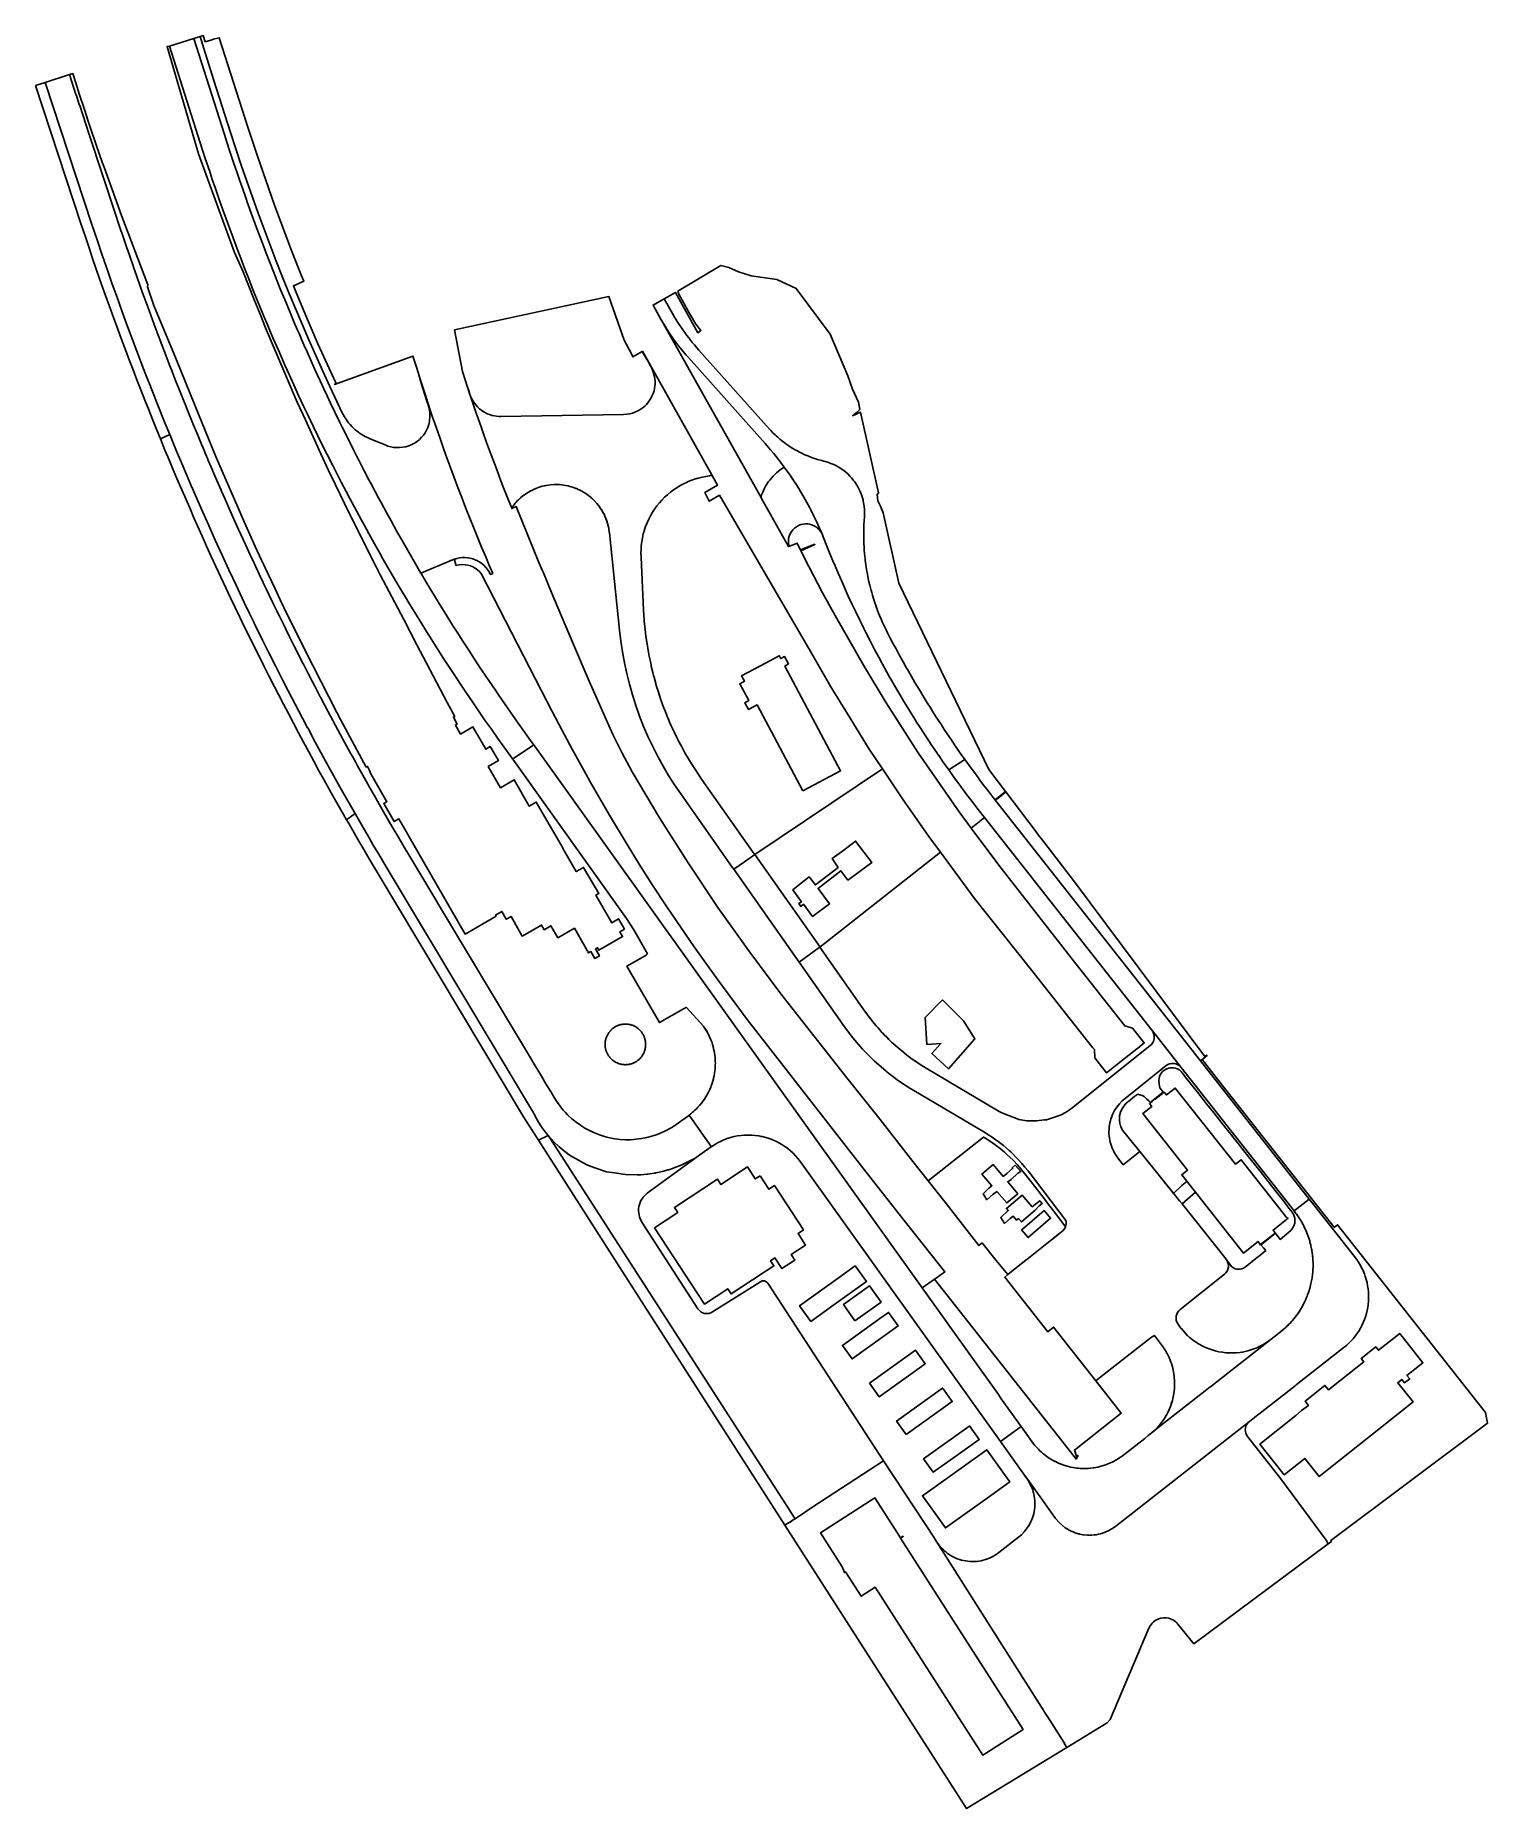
# Model space of a CAD drawing. Header units: metres. Extents: x 12119055 to 12120414, y 3530569 to 3532228.
import ezdxf

# ---------------------------------------------------------------- set-up
doc = ezdxf.new("R2010")
doc.units = ezdxf.units.M
for name, color, linetype in [('SURF_HOLE_Gravel Surface 2', 1, 'Continuous'), ('SURF_HOLE_Pavement Surface 1', 1, 'Continuous'), ('SURF_HOLE_Pavement Surface 11', 1, 'Continuous'), ('SURF_HOLE_Pavement Surface 4', 1, 'Continuous'), ('SURF_HOLE_Pavement Surface 5', 1, 'Continuous'), ('SURF_HOLE_Pavement Surface 6', 1, 'Continuous'), ('SURF_HOLE_Pavement Surface 7', 1, 'Continuous'), ('SURF_HOLE_Pavement Surface 9', 1, 'Continuous'), ('SURF_OUTER_Gravel Surface 1', 3, 'Continuous'), ('SURF_OUTER_Gravel Surface 2', 3, 'Continuous'), ('SURF_OUTER_Pavement Surface 1', 3, 'Continuous'), ('SURF_OUTER_Pavement Surface 10', 3, 'Continuous'), ('SURF_OUTER_Pavement Surface 11', 3, 'Continuous'), ('SURF_OUTER_Pavement Surface 12', 3, 'Continuous'), ('SURF_OUTER_Pavement Surface 13', 3, 'Continuous'), ('SURF_OUTER_Pavement Surface 14', 3, 'Continuous'), ('SURF_OUTER_Pavement Surface 15', 3, 'Continuous'), ('SURF_OUTER_Pavement Surface 16', 3, 'Continuous'), ('SURF_OUTER_Pavement Surface 17', 3, 'Continuous'), ('SURF_OUTER_Pavement Surface 18', 3, 'Continuous'), ('SURF_OUTER_Pavement Surface 19', 3, 'Continuous'), ('SURF_OUTER_Pavement Surface 2', 3, 'Continuous'), ('SURF_OUTER_Pavement Surface 20', 3, 'Continuous'), ('SURF_OUTER_Pavement Surface 21', 3, 'Continuous'), ('SURF_OUTER_Pavement Surface 3', 3, 'Continuous'), ('SURF_OUTER_Pavement Surface 4', 3, 'Continuous'), ('SURF_OUTER_Pavement Surface 5', 3, 'Continuous'), ('SURF_OUTER_Pavement Surface 6', 3, 'Continuous'), ('SURF_OUTER_Pavement Surface 7', 3, 'Continuous'), ('SURF_OUTER_Pavement Surface 8', 3, 'Continuous'), ('SURF_OUTER_Pavement Surface 9', 3, 'Continuous'), ('SURF_OUTER_Roadway Surface N1', 3, 'Continuous'), ('SURF_OUTER_Roadway Surface N10', 3, 'Continuous'), ('SURF_OUTER_Roadway Surface N11', 3, 'Continuous'), ('SURF_OUTER_Roadway Surface N12', 3, 'Continuous'), ('SURF_OUTER_Roadway Surface N2', 3, 'Continuous'), ('SURF_OUTER_Roadway Surface N3', 3, 'Continuous'), ('SURF_OUTER_Roadway Surface N4', 3, 'Continuous'), ('SURF_OUTER_Roadway Surface N5', 3, 'Continuous'), ('SURF_OUTER_Roadway Surface N6', 3, 'Continuous'), ('SURF_OUTER_Roadway Surface N7', 3, 'Continuous'), ('SURF_OUTER_Roadway Surface N8', 3, 'Continuous'), ('SURF_OUTER_Roadway Surface N9', 3, 'Continuous')]:
    doc.layers.add(name, color=color, linetype=linetype)

msp = doc.modelspace()

# ---------------------------------------------------------------- linework, layer by layer
at = {"layer": 'SURF_HOLE_Gravel Surface 2'}
for points in [[(12119960.3637, 3531160.3804), (12119951.073, 3531171.4445), (12119940.4309, 3531162.5573), (12119949.838, 3531151.6756), (12119947.0314, 3531149.2554), (12119941.5976, 3531144.0721), (12119945.0739, 3531138.5296), (12119950.9351, 3531143.7578), (12119954.1681, 3531146.0255), (12119954.4853, 3531146.2997), (12119959.2072, 3531140.8377), (12119963.6669, 3531135.5129), (12119973.9548, 3531144.1044), (12119964.6274, 3531155.3029), (12119967.7677, 3531157.3811), (12119974.1863, 3531163.3679), (12119976.773, 3531164.8159), (12119971.6049, 3531170.8343), (12119968.7141, 3531168.301), (12119969.2214, 3531167.6911), (12119963.7396, 3531163.1323)], [(12119961.1565, 3531117.0306), (12119961.6096, 3531116.313), (12119966.9228, 3531120.8746), (12119969.8025, 3531123.0609), (12119972.9699, 3531119.4234), (12119974.6723, 3531120.882), (12119977.3996, 3531117.8271), (12119990.1814, 3531128.8532), (12119994.0322, 3531132.8224), (12119996.7755, 3531134.9651), (12119994.6515, 3531137.546), (12119991.988, 3531135.3489), (12119987.5776, 3531131.9396), (12119978.1534, 3531142.9428), (12119963.4692, 3531130.3339), (12119965.1887, 3531128.3592), (12119958.1244, 3531121.8326)], [(12119978.3601, 3531110.9831), (12119977.5842, 3531110.3248), (12119983.7947, 3531103.0455), (12120004.7469, 3531121.2384), (12119998.8842, 3531128.3966)]]:
    msp.add_lwpolyline(points, close=True, dxfattribs=at)
at = {"layer": 'SURF_HOLE_Pavement Surface 1'}
msp.add_lwpolyline([(12119903.7192, 3531325.4836), (12119887.4821, 3531309.0974), (12119888.959, 3531283.7145), (12119902.1824, 3531284.7958), (12119893.5466, 3531275.4079), (12119909.2157, 3531261.0838), (12119933.9765, 3531289.0313), (12119923.3526, 3531305.854)], close=True, dxfattribs=at)
at = {"layer": 'SURF_HOLE_Pavement Surface 11'}
msp.add_lwpolyline([(12119601.5495, 3531302.1631), (12119600.8777, 3531301.9584), (12119600.2141, 3531301.7291), (12119599.5593, 3531301.4755), (12119598.9144, 3531301.1978), (12119598.2801, 3531300.8965), (12119597.6592, 3531300.5728), (12119597.0669, 3531300.2358), (12119596.4506, 3531299.8552), (12119595.8672, 3531299.4634), (12119595.2991, 3531299.0507), (12119594.7466, 3531298.6172), (12119594.2106, 3531298.1637), (12119593.6917, 3531297.6906), (12119593.1906, 3531297.1987), (12119592.708, 3531296.6886), (12119592.1673, 3531296.0662), (12119591.8005, 3531295.616), (12119591.3778, 3531295.0563), (12119590.9757, 3531294.4807), (12119590.595, 3531293.8906), (12119590.2365, 3531293.2868), (12119589.9005, 3531292.6702), (12119589.5875, 3531292.0417), (12119589.2979, 3531291.4019), (12119589.0289, 3531290.7431), (12119588.7907, 3531290.0926), (12119588.5737, 3531289.4248), (12119588.3814, 3531288.7491), (12119588.2144, 3531288.0673), (12119588.0727, 3531287.3796), (12119587.9564, 3531286.6871), (12119587.8659, 3531285.9912), (12119587.801, 3531285.2904), (12119587.7621, 3531284.5904), (12119587.7492, 3531283.8884), (12119587.7621, 3531283.1863), (12119587.801, 3531282.4863), (12119587.8659, 3531281.7857), (12119587.9564, 3531281.0896), (12119588.0727, 3531280.3971), (12119588.2144, 3531279.7094), (12119588.3815, 3531279.0274), (12119588.5737, 3531278.352), (12119588.7907, 3531277.6841), (12119589.0322, 3531277.0248), (12119589.2979, 3531276.3748), (12119589.5875, 3531275.7351), (12119589.9005, 3531275.1065), (12119590.2365, 3531274.4899), (12119590.5134, 3531274.0236), (12119590.9757, 3531273.2961), (12119591.3778, 3531272.7204), (12119591.801, 3531272.1601), (12119592.2446, 3531271.6157), (12119592.7081, 3531271.088), (12119593.1906, 3531270.578), (12119593.6917, 3531270.0861), (12119594.2106, 3531269.613), (12119594.7468, 3531269.1593), (12119595.2996, 3531268.7257), (12119595.8672, 3531268.3133), (12119596.4501, 3531267.9219), (12119597.0472, 3531267.5523), (12119597.656, 3531267.2057), (12119598.2801, 3531266.8804), (12119598.9141, 3531266.5791), (12119599.5593, 3531266.3014), (12119600.2097, 3531266.0494), (12119600.8777, 3531265.8184), (12119601.5495, 3531265.6138), (12119602.2283, 3531265.4341), (12119602.9133, 3531265.2797), (12119603.6035, 3531265.1507), (12119604.2981, 3531265.0472), (12119604.9956, 3531264.9696), (12119605.6962, 3531264.9177), (12119606.2677, 3531264.8965), (12119607.1002, 3531264.8917), (12119607.8019, 3531264.9177), (12119608.5022, 3531264.9695), (12119609.1996, 3531265.0472), (12119609.8946, 3531265.1507), (12119610.5848, 3531265.2797), (12119611.2698, 3531265.4341), (12119611.9487, 3531265.6138), (12119612.6204, 3531265.8184), (12119613.2841, 3531266.0477), (12119613.9389, 3531266.3014), (12119614.5838, 3531266.579), (12119615.2181, 3531266.8804), (12119615.8408, 3531267.2049), (12119616.4345, 3531267.5428), (12119617.0482, 3531267.922), (12119617.631, 3531268.3133), (12119618.1992, 3531268.7261), (12119618.7517, 3531269.1596), (12119619.5291, 3531269.8332), (12119620.3077, 3531270.578), (12119620.7902, 3531271.0881), (12119621.2629, 3531271.6271), (12119621.6972, 3531272.1601), (12119622.1201, 3531272.72), (12119622.5225, 3531273.296), (12119622.9032, 3531273.8862), (12119623.4399, 3531274.8168), (12119623.9107, 3531275.735), (12119624.2003, 3531276.3748), (12119624.466, 3531277.0248), (12119624.7076, 3531277.6841), (12119624.9246, 3531278.352), (12119625.2216, 3531279.4554), (12119625.4255, 3531280.3971), (12119625.5418, 3531281.0896), (12119625.6324, 3531281.786), (12119625.6972, 3531282.4852), (12119625.7361, 3531283.1863), (12119625.7491, 3531283.8884), (12119625.7361, 3531284.5904), (12119625.6972, 3531285.2916), (12119625.6324, 3531285.9908), (12119625.5411, 3531286.6911), (12119625.4255, 3531287.3796), (12119625.2838, 3531288.0673), (12119625.1167, 3531288.7494), (12119624.9245, 3531289.4248), (12119624.7076, 3531290.0926), (12119624.466, 3531290.752), (12119624.2003, 3531291.4019), (12119623.9108, 3531292.0417), (12119623.598, 3531292.6698), (12119623.2617, 3531293.2868), (12119622.9028, 3531293.8912), (12119622.5226, 3531294.4807), (12119622.1205, 3531295.0562), (12119621.6972, 3531295.6167), (12119621.2536, 3531296.161), (12119620.7902, 3531296.6886), (12119620.3077, 3531297.1987), (12119619.8069, 3531297.6903), (12119619.2876, 3531298.1637), (12119618.7516, 3531298.6172), (12119618.1991, 3531299.0507), (12119617.631, 3531299.4635), (12119617.048, 3531299.855), (12119616.4497, 3531300.2254), (12119615.8408, 3531300.5719), (12119615.2181, 3531300.8965), (12119614.5838, 3531301.1978), (12119613.9395, 3531301.4752), (12119613.2841, 3531301.7291), (12119612.6204, 3531301.9584), (12119611.9487, 3531302.1631), (12119611.2698, 3531302.3427), (12119610.5848, 3531302.4972), (12119609.895, 3531302.6261), (12119609.2, 3531302.7296), (12119608.5022, 3531302.8073), (12119607.8019, 3531302.8592), (12119607.1002, 3531302.8851), (12119606.398, 3531302.8851), (12119605.6962, 3531302.8592), (12119604.996, 3531302.8073), (12119604.2981, 3531302.7296), (12119603.6028, 3531302.6261), (12119602.9133, 3531302.4972), (12119602.2283, 3531302.3427)], close=True, dxfattribs=at)
at = {"layer": 'SURF_HOLE_Pavement Surface 4'}
msp.add_lwpolyline([(12119770.0633, 3531433.7488), (12119763.5194, 3531428.5541), (12119771.4953, 3531417.3769), (12119769.0965, 3531415.6558), (12119769.7701, 3531414.7504), (12119771.123, 3531413.0495), (12119773.4762, 3531414.9416), (12119782.0122, 3531403.4959), (12119797.8392, 3531415.4546), (12119787.1643, 3531429.9086), (12119790.1775, 3531432.2474), (12119808.3042, 3531446.3171), (12119815.0549, 3531437.6364), (12119821.9181, 3531442.5369), (12119837.3923, 3531453.9455), (12119822.1957, 3531474.1552), (12119811.3731, 3531465.7065), (12119800.3102, 3531457.6891), (12119805.9238, 3531449.3959), (12119784.6589, 3531433.1232), (12119778.7218, 3531440.6222)], close=True, dxfattribs=at)
at = {"layer": 'SURF_HOLE_Pavement Surface 5'}
msp.add_lwpolyline([(12119772.9701, 3531521.0364), (12119808.2421, 3531539.857), (12119755.9046, 3531637.9441), (12119759.4323, 3531639.8252), (12119755.711, 3531646.8037), (12119752.1808, 3531644.9212), (12119750.79, 3531647.5295), (12119738.0634, 3531640.7387), (12119715.518, 3531628.7089), (12119718.1855, 3531623.7097), (12119713.7741, 3531621.3559), (12119722.2185, 3531605.5302), (12119718.5862, 3531603.592), (12119721.9698, 3531597.2508), (12119730.0134, 3531601.5427)], close=True, dxfattribs=at)
at = {"layer": 'SURF_HOLE_Pavement Surface 6'}
msp.add_lwpolyline([(12120275.3966, 3530969.0075), (12120264.843, 3530960.684), (12120261.5917, 3530964.7143), (12120243.0042, 3530950.0352), (12120245.2016, 3530947.1233), (12120246.0749, 3530945.9244), (12120239.6707, 3530941.3676), (12120234.3126, 3530936.5157), (12120200.6811, 3530909.8031), (12120223.4695, 3530881.1112), (12120242.8192, 3530896.473), (12120256.2557, 3530879.5556), (12120310.3928, 3530922.5537), (12120344.0238, 3530949.265), (12120329.7552, 3530967.23), (12120333.6522, 3530970.3013), (12120336.1301, 3530967.1202), (12120340.8752, 3530970.8987), (12120338.3641, 3530974.0644), (12120353.3179, 3530985.8136), (12120331.5546, 3531013.3817), (12120311.6051, 3530997.6417), (12120309.133, 3531000.8389), (12120295.383, 3530989.8826), (12120297.8234, 3530986.6954)], close=True, dxfattribs=at)
at = {"layer": 'SURF_HOLE_Pavement Surface 7'}
for points in [[(12119732.8044, 3531160.9713), (12119728.3398, 3531158.0538), (12119721.046, 3531169.2151), (12119696.0104, 3531152.8547), (12119692.8841, 3531157.7752), (12119652.6869, 3531131.4117), (12119655.8411, 3531126.604), (12119633.9869, 3531112.3235), (12119680.6672, 3531040.8904), (12119702.586, 3531055.2139), (12119705.7315, 3531050.4006), (12119745.8369, 3531076.6087), (12119742.6915, 3531081.4221), (12119746.7279, 3531084.0598), (12119753.2473, 3531074.0832), (12119765.2854, 3531081.9514), (12119761.8074, 3531087.2736), (12119775.4545, 3531096.1624), (12119768.3583, 3531107.022), (12119773.3312, 3531110.2717), (12119746.2353, 3531151.7352), (12119741.0531, 3531148.3487)], [(12119805.8398, 3531065.0328), (12119769.8861, 3531039.3135), (12119780.3587, 3531024.6736), (12119801.9994, 3531040.1542), (12119832.4139, 3531061.9111), (12119821.9413, 3531076.5508)], [(12119821.6821, 3531025.3428), (12119846.0828, 3531042.7977), (12119836.7682, 3531055.819), (12119835.3205, 3531057.8427), (12119810.9198, 3531040.3878)], [(12119845.055, 3531027.3068), (12119809.9558, 3531002.2022), (12119818.973, 3530989.5951), (12119862.0811, 3531020.4281), (12119853.0639, 3531033.0352)], [(12119835.2621, 3530966.8211), (12119844.28, 3530954.2144), (12119875.9905, 3530976.8953), (12119887.3874, 3530985.0469), (12119878.3703, 3530997.6541)], [(12119869.5855, 3530918.8329), (12119912.6935, 3530949.6661), (12119904.271, 3530961.4417), (12119903.6765, 3530962.273), (12119860.5684, 3530931.4399)], [(12119928.1239, 3530926.2774), (12119885.8747, 3530896.0588), (12119894.892, 3530883.4516), (12119918.1963, 3530900.1201), (12119938.0001, 3530914.2847), (12119928.9829, 3530926.8918)], [(12119885.7939, 3530860.0744), (12119906.3176, 3530831.3798), (12119945.4854, 3530859.3965), (12119966.4916, 3530874.4213), (12119961.6087, 3530881.2771), (12119944.9814, 3530904.5241), (12119884.7991, 3530861.4788)]]:
    msp.add_lwpolyline(points, close=True, dxfattribs=at)
at = {"layer": 'SURF_HOLE_Pavement Surface 9'}
msp.add_lwpolyline([(12119864.288, 3530821.9495), (12119866.7204, 3530823.4452), (12119866.6245, 3530823.6057), (12119864.1474, 3530822.1704), (12119840.2904, 3530859.4338), (12119789.433, 3530826.8745), (12119809.7239, 3530795.0287), (12119811.8284, 3530789.6391), (12119812.8194, 3530790.1936), (12119827.3762, 3530767.4561), (12119840.5349, 3530775.8803), (12119916.6216, 3530657.0333), (12119941.1857, 3530618.6644), (12119978.953, 3530642.8433)], close=True, dxfattribs=at)
at = {"layer": 'SURF_OUTER_Gravel Surface 1'}
for points in [[(12120101.1197, 3531231.8957), (12120110.2342, 3531239.1627), (12120108.195, 3531241.5717), (12120107.0669, 3531243.1559), (12120106.4556, 3531246.8063), (12120106.223, 3531250.2097), (12120106.3582, 3531251.8729), (12120106.7987, 3531253.8889), (12120107.6213, 3531256.0718), (12120108.6091, 3531257.3765), (12120109.489, 3531258.3659), (12120110.8032, 3531259.5432), (12120113.4307, 3531261.095), (12120115.2155, 3531261.7321), (12120116.4077, 3531261.9728), (12120117.802, 3531262.0996), (12120119.5495, 3531262.0996), (12120121.5146, 3531261.7517), (12120123.487, 3531261.0328), (12120124.328, 3531260.6001), (12120125.3876, 3531259.9287), (12120127.0408, 3531258.4311), (12120132.1029, 3531252.1143), (12120137.0024, 3531245.846), (12120143.6203, 3531237.4839), (12120150.8414, 3531228.3124), (12120157.5834, 3531219.9026), (12120168.8378, 3531205.5816), (12120173.763, 3531199.475), (12120175.0765, 3531197.8159), (12120180.3308, 3531190.9985), (12120185.6482, 3531184.3577), (12120192.9396, 3531175.0921), (12120200.8122, 3531165.2235), (12120211.4472, 3531151.5928), (12120216.301, 3531145.5533), (12120222.7268, 3531137.4064), (12120227.8068, 3531130.7872), (12120230.9759, 3531126.8223), (12120231.5368, 3531125.894), (12120232.4983, 3531124.11), (12120233.3324, 3531121.3714), (12120233.4677, 3531119.5238), (12120233.421, 3531117.9772), (12120233.2521, 3531116.6167), (12120232.579, 3531114.0985), (12120231.8082, 3531112.7577), (12120230.5149, 3531110.9433), (12120229.5267, 3531109.8841), (12120219.7233, 3531101.3582), (12120215.2615, 3531107.1058), (12120215.032, 3531107.4332), (12120214.0153, 3531108.7544), (12120213.9374, 3531108.8742), (12120212.9422, 3531110.1182), (12120227.086, 3531121.2888), (12120227.0151, 3531121.3446), (12120226.016, 3531121.7313), (12120183.1997, 3531175.9252), (12120177.8244, 3531171.8117), (12120121.3822, 3531243.0393), (12120113.1548, 3531236.5278), (12120111.0383, 3531239.233), (12120102.6436, 3531232.6819)], [(12120072.902, 3531202.3188), (12120071.5174, 3531204.6855), (12120070.4582, 3531207.0263), (12120070.145, 3531207.7386), (12120069.5342, 3531210.2483), (12120069.1897, 3531212.7524), (12120069.1897, 3531214.5209), (12120069.3787, 3531217.003), (12120070.2243, 3531220.5399), (12120071.1806, 3531222.7826), (12120073.2026, 3531226.1839), (12120075.5671, 3531228.7819), (12120079.5788, 3531231.9786), (12120081.5939, 3531233.7371), (12120083.6398, 3531235.4824), (12120086.3966, 3531237.4306), (12120087.9713, 3531236.8253), (12120088.4322, 3531236.6481), (12120090.3783, 3531236.0199), (12120092.1964, 3531235.1505), (12120094.5614, 3531233.0908), (12120096.9259, 3531230.7432), (12120098.2413, 3531229.6007), (12120098.7741, 3531230.0255), (12120100.2787, 3531230.8363), (12120097.9137, 3531228.9907), (12120097.3054, 3531228.491), (12120099.4485, 3531225.7642), (12120091.2315, 3531219.2409), (12120132.9728, 3531166.2757), (12120127.4617, 3531161.8825), (12120130.9579, 3531157.4591), (12120132.3344, 3531155.7175), (12120127.4827, 3531151.8295), (12120119.9429, 3531144.2937), (12120116.6984, 3531148.3517), (12120092.3771, 3531178.7707), (12120088.43, 3531183.7075)], [(12120140.2781, 3531145.667), (12120185.4496, 3531088.5161), (12120199.1511, 3531099.2926), (12120199.898, 3531098.3373), (12120200.8464, 3531096.287), (12120201.2662, 3531096.5873), (12120201.3103, 3531096.5309), (12120202.656, 3531097.5811), (12120202.3894, 3531096.8016), (12120201.6855, 3531096.2381), (12120204.0261, 3531093.3877), (12120205.8709, 3531091.2946), (12120206.0999, 3531090.8705), (12120200.6496, 3531086.4904), (12120196.8669, 3531083.3917), (12120188.4556, 3531076.669), (12120187.3283, 3531075.7888), (12120185.2815, 3531074.4498), (12120183.7377, 3531073.898), (12120182.1633, 3531073.4586), (12120180.2797, 3531073.4586), (12120178.9097, 3531073.5914), (12120177.5807, 3531073.949), (12120175.4306, 3531075.1281), (12120174.1834, 3531076.0375), (12120174.0842, 3531076.1591), (12120172.4647, 3531078.2156), (12120169.8139, 3531081.8528), (12120169.2139, 3531082.676), (12120169.0447, 3531082.9335), (12120127.8004, 3531134.6684)]]:
    msp.add_lwpolyline(points, close=True, dxfattribs=at)
at = {"layer": 'SURF_OUTER_Gravel Surface 2'}
msp.add_lwpolyline([(12119940.8348, 3531098.0909), (12119937.7263, 3531095.6945), (12119906.9553, 3531134.9558), (12119890.1125, 3531156.2418), (12119941.9203, 3531197.1325), (12119943.7155, 3531196.0182), (12119947.8812, 3531193.3522), (12119949.5639, 3531192.245), (12119954.0308, 3531188.9814), (12119957.473, 3531186.4201), (12119961.5671, 3531182.9778), (12119964.1445, 3531180.6126), (12119969.3511, 3531175.7353), (12119973.6463, 3531171.1898), (12119980.6417, 3531162.8693), (12119986.688, 3531155.2407), (12119990.0256, 3531150.8582), (12119995.2542, 3531144.1709), (12119997.6577, 3531140.9073), (12120001.8852, 3531135.302), (12120009.6439, 3531125.184), (12120018.738, 3531113.1811), (12120018.692, 3531113.0809), (12120018.1154, 3531111.9404), (12120017.3518, 3531110.7906), (12120016.8734, 3531110.2205), (12120016.3994, 3531109.7245), (12120013.5147, 3531107.346), (12120001.3498, 3531097.6392), (12119985.5369, 3531085.0327), (12119969.7198, 3531072.4673), (12119964.7156, 3531068.5036), (12119953.8789, 3531081.709), (12119941.8076, 3531096.8509)], close=True, dxfattribs=at)
at = {"layer": 'SURF_OUTER_Pavement Surface 1'}
msp.add_lwpolyline([(12119870.3256, 3531273.9006), (12119867.801, 3531275.8694), (12119865.529, 3531277.7055), (12119863.815, 3531279.1234), (12119861.3761, 3531281.2035), (12119860.2102, 3531282.2202), (12119858.1631, 3531284.0654), (12119855.9946, 3531286.0594), (12119853.3567, 3531288.5755), (12119851.0927, 3531290.841), (12119849.3029, 3531292.6583), (12119846.6435, 3531295.4711), (12119846.0788, 3531296.0803), (12119842.9458, 3531299.5836), (12119839.9889, 3531303.0601), (12119839.7685, 3531303.3287), (12119837.2233, 3531306.4784), (12119836.7519, 3531307.0703), (12119834.0859, 3531310.5481), (12119832.7529, 3531312.3776), (12119831.6128, 3531313.9527), (12119830.6865, 3531315.2426), (12119788.8643, 3531374.9208), (12119901.7689, 3531463.6943), (12119933.6467, 3531420.5352), (12119986.0109, 3531354.559), (12120044.0094, 3531280.9719), (12120045.7477, 3531279.0365), (12120046.1693, 3531271.1673), (12120057.0621, 3531257.3779), (12120085.5312, 3531279.6129), (12120086.2539, 3531280.0831), (12120092.3749, 3531285.2153), (12120081.4735, 3531298.9991), (12120074.1829, 3531301.3589), (12120024.0024, 3531364.9371), (12119956.1679, 3531451.5305), (12119930.3878, 3531486.1964), (12119942.9785, 3531496.0961), (12120099.7233, 3531296.9243), (12120100.3574, 3531295.9471), (12120100.882, 3531294.9705), (12120101.7583, 3531292.1013), (12120101.7979, 3531289.5929), (12120101.355, 3531287.5915), (12120100.5347, 3531285.7592), (12120099.4173, 3531284.1877), (12120098.1043, 3531282.9271), (12120025.8739, 3531225.2465), (12120022.3536, 3531222.6399), (12120018.574, 3531220.2514), (12120014.5542, 3531218.1158), (12120010.3192, 3531216.2656), (12120007.5995, 3531215.3207), (12120005.5923, 3531214.7054), (12120002.7042, 3531213.8937), (12120000.8308, 3531213.4447), (12119999.1825, 3531213.1499), (12119991.4833, 3531212.2245), (12119990.7311, 3531212.2108), (12119983.3001, 3531212.3806), (12119982.6364, 3531212.4213), (12119975.1363, 3531213.6695), (12119974.3311, 3531213.8483), (12119959.0941, 3531219.8363), (12119956.6647, 3531221.2321), (12119888.3553, 3531261.6761), (12119885.2031, 3531263.6011), (12119885.2024, 3531263.6015), (12119883.3618, 3531264.7713), (12119883.3584, 3531264.7735), (12119880.8691, 3531266.383), (12119879.5927, 3531267.2426), (12119877.1326, 3531268.9266), (12119874.0904, 3531271.0906)], close=True, dxfattribs=at)
at = {"layer": 'SURF_OUTER_Pavement Surface 10'}
msp.add_lwpolyline([(12119943.7339, 3530801.7713), (12119945.7182, 3530802.4489), (12119947.659, 3530803.2272), (12119949.5489, 3530804.1022), (12119951.3806, 3530805.0687), (12119953.1481, 3530806.1213), (12119954.8457, 3530807.2538), (12119956.4684, 3530808.4598), (12119974.8164, 3530822.8297), (12119977.4861, 3530825.1168), (12119980.0193, 3530827.713), (12119982.3674, 3530830.61), (12119984.4814, 3530833.7897), (12119986.3146, 3530837.2238), (12119987.8248, 3530840.8744), (12119988.977, 3530844.6945), (12119989.4105, 3530846.6515), (12119989.7458, 3530848.6303), (12119989.9814, 3530850.6234), (12119990.1166, 3530852.6233), (12119990.0869, 3530856.6134), (12119989.7673, 3530859.5963), (12119989.5165, 3530861.2614), (12119988.9062, 3530864.1987), (12119988.8742, 3530864.3529), (12119988.5839, 3530865.2872), (12119988.0416, 3530867.0327), (12119987.7413, 3530867.9992), (12119987.5013, 3530868.5739), (12119987.2783, 3530869.21), (12119987.0431, 3530869.6709), (12119984.1451, 3530875.3515), (12119983.9986, 3530875.6387), (12119983.5089, 3530876.3331), (12119983.3511, 3530876.5569), (12119980.7801, 3530880.2307), (12119983.3745, 3530876.6318), (12120008.6906, 3530841.2462), (12120009.055, 3530840.738), (12120009.4845, 3530840.2451), (12120013.1139, 3530836.0911), (12120018.4922, 3530831.6497), (12120020.3634, 3530830.4393), (12120022.1374, 3530829.4218), (12120023.9586, 3530828.4974), (12120025.8291, 3530827.6656), (12120027.7131, 3530826.9396), (12120029.6311, 3530826.3099), (12120030.6773, 3530826.0238), (12120031.5659, 3530825.7808), (12120032.1488, 3530825.6673), (12120035.0935, 3530825.094), (12120035.4549, 3530825.0236), (12120035.7166, 3530824.9991), (12120039.3998, 3530824.6549), (12120041.4052, 3530824.6176), (12120043.4374, 3530824.6828), (12120045.4571, 3530824.8501), (12120047.4642, 3530825.119), (12120049.4721, 3530825.493), (12120051.4824, 3530825.9761), (12120053.4525, 3530826.5579), (12120055.3563, 3530827.2264), (12120057.235, 3530827.9953), (12120059.0714, 3530828.8584), (12120060.8527, 3530829.8083), (12120062.5728, 3530830.84), (12120065.8092, 3530833.1255), (12120190.7942, 3530931.0125), (12120189.3893, 3530929.673), (12120188.8201, 3530928.8634), (12120187.6528, 3530926.6948), (12120187.1384, 3530924.8209), (12120187.0102, 3530923.3763), (12120187.0721, 3530921.9184), (12120187.5063, 3530919.995), (12120188.0444, 3530918.6112), (12120189.0873, 3530916.974), (12120220.156, 3530877.2886), (12120262.7243, 3530820.083), (12120264.7043, 3530816.5706), (12120138.946, 3530722.9901), (12120123.9575, 3530741.4262), (12120122.9919, 3530742.5096), (12120121.9498, 3530743.4844), (12120119.9121, 3530744.9695), (12120117.684, 3530746.1071), (12120115.3143, 3530746.8821), (12120112.8487, 3530747.2796), (12120111.8563, 3530747.33), (12120110.3513, 3530747.2886), (12120107.8829, 3530746.9089), (12120106.0555, 3530746.3627), (12120105.5257, 3530746.1581), (12120103.2715, 3530745.0293), (12120101.2409, 3530743.5754), (12120099.8482, 3530742.2527), (12120099.4614, 3530741.8231), (12120097.9762, 3530739.8153), (12120096.8184, 3530737.5935), (12120060.4861, 3530652.2596), (12120057.6301, 3530648.952), (12120020.0979, 3530626.1007), (12120017.7739, 3530629.3597), (12120017.9439, 3530629.4632), (12120004.016, 3530651.4094), (12119999.1349, 3530659.1007), (12119998.469, 3530660.15), (12119989.7231, 3530673.9309), (12119896.6225, 3530820.6361), (12119897.1366, 3530819.8808), (12119897.7297, 3530818.9735), (12119898.3227, 3530818.0662), (12119899.4712, 3530816.4025), (12119900.7143, 3530814.7841), (12119902.0492, 3530813.2189), (12119903.4728, 3530811.7145), (12119904.9808, 3530810.2783), (12119906.5681, 3530808.917), (12119908.2291, 3530807.6372), (12119909.9573, 3530806.4446), (12119911.7456, 3530805.3443), (12119913.5867, 3530804.3407), (12119915.4726, 3530803.4373), (12119917.3951, 3530802.6367), (12119919.3459, 3530801.9409), (12119921.3166, 3530801.3506), (12119923.2989, 3530800.8659), (12119925.2846, 3530800.4861), (12119927.287, 3530800.207), (12119929.3198, 3530800.0284), (12119931.3757, 3530799.9534), (12119933.4466, 3530799.9848), (12119935.5245, 3530800.1244), (12119937.6007, 3530800.3732), (12119939.6667, 3530800.7313), (12119941.714, 3530801.1979)], close=True, dxfattribs=at)
at = {"layer": 'SURF_OUTER_Pavement Surface 11'}
msp.add_lwpolyline([(12119135.04, 3532044.189), (12119134.9146, 3532044.559), (12119132.7336, 3532051.0543), (12119129.1539, 3532061.8266), (12119105.1656, 3532134.4792), (12119105.126, 3532134.5936), (12119105.1291, 3532134.5946), (12119104.9027, 3532135.2757), (12119095.9882, 3532162.2751), (12119095.7226, 3532163.0817), (12119095.7195, 3532163.0807), (12119095.6471, 3532163.308), (12119093.3103, 3532170.3856), (12119093.2151, 3532170.6755), (12119093.2119, 3532170.6745), (12119093.1775, 3532170.7878), (12119092.6459, 3532172.3978), (12119092.5871, 3532172.5773), (12119092.584, 3532172.5763), (12119092.5104, 3532172.8081), (12119086.3129, 3532191.5676), (12119089.5347, 3532192.2642), (12119091.9343, 3532184.6388), (12119095.906, 3532172.3496), (12119100.6797, 3532157.8063), (12119103.7105, 3532148.6958), (12119106.5055, 3532140.3723), (12119111.5168, 3532125.6493), (12119117.4473, 3532108.5435), (12119118.8295, 3532104.6362), (12119135.0875, 3532059.4376), (12119159.8568, 3531994.5707), (12119159.478, 3531992.5937), (12119165.392, 3531975.2792), (12119186.1509, 3531924.9589), (12119203.6415, 3531882.0405), (12119223.1786, 3531834.524), (12119250.1956, 3531772.3162), (12119260.3413, 3531749.8148), (12119266.1522, 3531737.0967), (12119268.2169, 3531732.761), (12119268.3745, 3531732.4788), (12119269.5736, 3531729.8619), (12119278.8084, 3531710.1296), (12119283.6545, 3531699.9616), (12119287.1468, 3531692.7041), (12119306.681, 3531652.954), (12119336.6862, 3531594.5277), (12119340.1228, 3531588.0323), (12119364.2784, 3531543.38), (12119365.4519, 3531544.0493), (12119367.204, 3531540.0856), (12119368.4494, 3531537.1246), (12119383.4911, 3531510.9692), (12119380.6338, 3531509.326), (12119390.3867, 3531492.3671), (12119393.2101, 3531493.9909), (12119394.7305, 3531494.8433), (12119400.1805, 3531485.369), (12119401.4797, 3531483.1618), (12119404.3558, 3531478.1104), (12119456.6832, 3531387.1433), (12119485.8015, 3531403.8888), (12119485.2002, 3531404.9018), (12119491.2013, 3531408.353), (12119495.2769, 3531401.0321), (12119499.7078, 3531403.5909), (12119510.2819, 3531385.2039), (12119528.2618, 3531395.5436), (12119530.6899, 3531391.1721), (12119537.113, 3531394.866), (12119543.6422, 3531383.6125), (12119559.0603, 3531392.497), (12119572.3169, 3531369.4455), (12119574.4578, 3531370.6767), (12119578.1515, 3531364.2539), (12119582.4859, 3531366.7466), (12119578.7922, 3531373.1694), (12119580.72, 3531374.2781), (12119582.0382, 3531371.986), (12119604.1583, 3531384.6993), (12119601.6016, 3531389.2837), (12119605.8641, 3531391.735), (12119600.4055, 3531401.2268), (12119594.0646, 3531397.6562), (12119579.1606, 3531423.5722), (12119581.0246, 3531424.6169), (12119581.7694, 3531425.0534), (12119567.6939, 3531449.529), (12119560.8309, 3531445.5821), (12119550.5182, 3531463.5148), (12119548.3602, 3531467.1485), (12119548.4116, 3531467.1779), (12119523.4014, 3531510.6672), (12119516.8295, 3531506.8878), (12119502.6927, 3531531.4698), (12119489.7597, 3531524.0322), (12119478.3371, 3531543.8946), (12119487.8908, 3531549.3888), (12119480.3384, 3531562.5325), (12119476.004, 3531560.0399), (12119464.014, 3531580.8888), (12119452.5723, 3531574.3098), (12119447.7354, 3531582.7208), (12119449.2475, 3531583.6394), (12119445.7848, 3531590.1391), (12119446.9868, 3531590.7953), (12119439.9838, 3531603.8652), (12119426.8259, 3531628.8157), (12119411.5957, 3531657.9007), (12119399.2629, 3531681.5927), (12119377.2293, 3531723.3825), (12119373.5004, 3531730.6), (12119365.6796, 3531746.0051), (12119343.7958, 3531790.0387), (12119335.3248, 3531807.551), (12119329, 3531820.9401), (12119321.638, 3531836.6191), (12119307.1989, 3531868.2424), (12119299.6988, 3531884.9204), (12119295.9136, 3531893.4925), (12119287.0058, 3531914.0773), (12119269.9131, 3531954.4741), (12119264.7889, 3531967.0236), (12119258.9164, 3531981.4668), (12119248.9048, 3532006.7171), (12119240.7521, 3532024.9998), (12119207.1133, 3532117.2698), (12119179.6928, 3532211.1407), (12119177.8076, 3532217.6819), (12119179.9869, 3532217.9365), (12119208.8467, 3532127.42), (12119211.3162, 3532119.7483), (12119213.5176, 3532112.9771), (12119217.6421, 3532100.522), (12119219.7773, 3532094.1776), (12119223.0054, 3532084.713), (12119226.2802, 3532075.2644), (12119229.9387, 3532064.8811), (12119232.9696, 3532056.4164), (12119236.384, 3532047.0174), (12119239.5252, 3532038.4919), (12119243.3521, 3532028.2706), (12119246.6644, 3532019.5527), (12119250.304, 3532010.1101), (12119254.1505, 3532000.2819), (12119258.4886, 3531989.3664), (12119261.5795, 3531981.7129), (12119266.1133, 3531970.6174), (12119268.0496, 3531965.9427), (12119271.9573, 3531956.6075), (12119273.9286, 3531951.9473), (12119276.9122, 3531944.9593), (12119281.9302, 3531933.3561), (12119284.7623, 3531926.8961), (12119288.0532, 3531919.4658), (12119292.2657, 3531910.0718), (12119297.6335, 3531898.2926), (12119300.6108, 3531891.8249), (12119305.9248, 3531880.4496), (12119309.2122, 3531873.5035), (12119314.8876, 3531861.6789), (12119318.6668, 3531853.9117), (12119323.0807, 3531844.9386), (12119327.5389, 3531835.9874), (12119332.8783, 3531825.413), (12119337.6236, 3531816.1376), (12119340.7509, 3531810.0755), (12119345.437, 3531801.1058), (12119349.2025, 3531793.9795), (12119354.9433, 3531783.2373), (12119359.7634, 3531774.3389), (12119362.1901, 3531769.8988), (12119366.5179, 3531762.045), (12119372.0077, 3531752.1994), (12119376.9828, 3531743.3867), (12119379.8713, 3531738.3169), (12119384.5278, 3531730.2146), (12119395.1003, 3531712.1364), (12119399.9133, 3531704.042), (12119405.1287, 3531695.3695), (12119410.5093, 3531686.5253), (12119415.2292, 3531678.8602), (12119420.5068, 3531670.3663), (12119424.9378, 3531663.3067), (12119431.1877, 3531653.4574), (12119436.5906, 3531645.0426), (12119442.0351, 3531636.6547), (12119448.3204, 3531627.0827), (12119452.9836, 3531620.0574), (12119456.8243, 3531614.3191), (12119464.2252, 3531603.3751), (12119469.8772, 3531595.1183), (12119474.9992, 3531587.7163), (12119481.2971, 3531578.7066), (12119487.2946, 3531570.2202), (12119501.0225, 3531551.0139), (12119501.1478, 3531550.8389), (12119501.2939, 3531550.6345), (12119607.8235, 3531401.6938), (12119614.534, 3531390.9512), (12119627.3959, 3531368.6715), (12119626.1769, 3531367.4507), (12119622.5151, 3531365.2961), (12119608.2508, 3531357.092), (12119638.6627, 3531304.214), (12119661.8348, 3531317.5585), (12119662.9698, 3531318.0624), (12119663.5967, 3531318.279), (12119663.8798, 3531318.3199), (12119679.9346, 3531300.8697), (12119680.3413, 3531300.2715), (12119681.2778, 3531298.895), (12119682.4676, 3531296.9523), (12119683.6655, 3531294.9428), (12119685.2897, 3531291.6836), (12119685.9465, 3531290.1937), (12119686.7487, 3531288.2709), (12119687.5401, 3531286.1837), (12119688.3815, 3531283.6405), (12119688.9013, 3531281.7669), (12119689.3925, 3531279.8078), (12119689.8809, 3531277.5573), (12119690.1627, 3531275.9298), (12119690.5331, 3531273.3049), (12119690.6992, 3531271.9423), (12119690.8356, 3531270.0152), (12119690.9377, 3531267.7125), (12119690.9627, 3531266.4517), (12119690.9295, 3531264.4056), (12119690.8785, 3531262.7758), (12119690.74, 3531261.1019), (12119690.5412, 3531259.0887), (12119690.2355, 3531256.8202), (12119689.8283, 3531254.6008), (12119689.3906, 3531252.5677), (12119689.156, 3531251.5956), (12119688.6169, 3531249.5956), (12119687.7333, 3531246.7834), (12119687.0961, 3531244.9773), (12119686.6904, 3531243.964), (12119685.6678, 3531241.5405), (12119684.5837, 3531239.2411), (12119683.0555, 3531236.405), (12119682.0259, 3531234.6901), (12119680.7947, 3531232.7838), (12119679.4922, 3531230.9129), (12119678.2999, 3531229.3072), (12119676.2074, 3531226.778), (12119674.9105, 3531225.3419), (12119673.2748, 3531223.6567), (12119671.5446, 3531222.0044), (12119670.5429, 3531221.0842), (12119669.2824, 3531220.0277), (12119667.9409, 3531218.9422), (12119666.3544, 3531217.726), (12119666.4994, 3531217.5047), (12119666.4986, 3531217.5038), (12119665.7558, 3531216.9516), (12119651.3116, 3531206.7455), (12119651.0358, 3531206.5835), (12119650.8257, 3531206.4587), (12119648.4504, 3531205.048), (12119645.5247, 3531203.4713), (12119643.7921, 3531202.6112), (12119641.011, 3531201.3336), (12119636.3679, 3531199.4806), (12119631.6019, 3531197.9174), (12119626.7788, 3531196.6631), (12119621.8676, 3531195.7083), (12119616.9152, 3531195.0639), (12119611.9272, 3531194.7302), (12119606.9157, 3531194.7102), (12119601.9246, 3531195.0027), (12119596.964, 3531195.6059), (12119592.1536, 3531196.4989), (12119589.5496, 3531197.1067), (12119587.2017, 3531197.7373), (12119582.4482, 3531199.2531), (12119577.7847, 3531201.0691), (12119573.2445, 3531203.1733), (12119568.8509, 3531205.5542), (12119565.0357, 3531207.9243), (12119564.6121, 3531208.2065), (12119560.5545, 3531211.1134), (12119556.6822, 3531214.2723), (12119553.0121, 3531217.6689), (12119552.5871, 3531218.1146), (12119550.6121, 3531220.2073), (12119549.709, 3531221.1342), (12119549.4652, 3531221.4038), (12119548.8947, 3531222.0997), (12119548.6222, 3531222.407), (12119547.2992, 3531223.9816), (12119546.3607, 3531225.1279), (12119545.6191, 3531226.1001), (12119544.0261, 3531228.2731), (12119542.9665, 3531229.7704), (12119542.9046, 3531229.8604), (12119540.7686, 3531233.1557), (12119538.514, 3531236.9211), (12119537.8318, 3531238.0636), (12119537.8289, 3531238.0619), (12119537.7897, 3531238.1338), (12119533.3743, 3531245.5077), (12119533.3714, 3531245.506), (12119533.3422, 3531245.5609), (12119532.4285, 3531247.0868), (12119528.237, 3531254.0872), (12119528.2341, 3531254.0855), (12119528.1782, 3531254.1847), (12119520.4615, 3531267.0714), (12119517.9623, 3531271.246), (12119517.9594, 3531271.2443), (12119517.8537, 3531271.4263), (12119430.0829, 3531418.0015), (12119429.9448, 3531418.2308), (12119429.9477, 3531418.2325), (12119429.3544, 3531419.218), (12119404.1328, 3531461.3375), (12119399.8111, 3531468.5784), (12119394.7058, 3531477.1771), (12119388.6049, 3531487.5473), (12119380.4588, 3531501.5485), (12119376.4246, 3531508.5421), (12119371.4797, 3531517.1784), (12119367.575, 3531524.0535), (12119362.1807, 3531533.6014), (12119356.0478, 3531544.5672), (12119354.4228, 3531547.5022), (12119354.3822, 3531547.5696), (12119354.3851, 3531547.5712), (12119352.1574, 3531551.5936), (12119349.5518, 3531556.3026), (12119342.363, 3531569.4336), (12119335.3639, 3531582.3715), (12119328.1838, 3531595.8031), (12119321.6556, 3531608.1693), (12119321.5569, 3531608.3511), (12119321.2649, 3531608.904), (12119321.1933, 3531609.0408), (12119321.1963, 3531609.0423), (12119321.1086, 3531609.203), (12119316.6001, 3531617.8323), (12119316.5709, 3531617.8857), (12119316.5739, 3531617.8872), (12119316.0317, 3531618.9314), (12119313.8633, 3531623.0965), (12119310.1637, 3531630.2628), (12119306.0195, 3531638.3617), (12119304.6561, 3531641.0334), (12119303.2869, 3531643.7019), (12119296.1297, 3531657.8735), (12119292.5098, 3531665.1348), (12119291.1667, 3531667.8333), (12119287.2372, 3531675.7457), (12119282.96, 3531684.4731), (12119282.7229, 3531684.9394), (12119280.5086, 3531689.4709), (12119276.5051, 3531697.7283), (12119276.2963, 3531698.1662), (12119276.2933, 3531698.1648), (12119276.2429, 3531698.2738), (12119270.5515, 3531710.1138), (12119267.8154, 3531715.8665), (12119267.674, 3531716.1678), (12119267.671, 3531716.1664), (12119267.6022, 3531716.3158), (12119265.354, 3531721.0526), (12119261.3892, 3531729.4751), (12119261.2724, 3531729.7248), (12119259.8175, 3531732.8444), (12119259.4704, 3531733.5861), (12119259.4674, 3531733.5847), (12119259.3835, 3531733.7671), (12119259.2701, 3531734.0083), (12119259.1677, 3531734.2244), (12119259.1707, 3531734.2258), (12119258.9653, 3531734.6565), (12119255.2494, 3531742.6516), (12119251.0633, 3531751.7333), (12119244.7408, 3531765.6033), (12119240.6253, 3531774.7388), (12119240.4063, 3531775.2246), (12119234.6228, 3531788.1981), (12119231.7428, 3531794.7224), (12119228.4464, 3531802.2457), (12119228.3107, 3531802.5554), (12119224.3823, 3531811.5912), (12119220.6745, 3531820.208), (12119220.284, 3531821.1149), (12119216.597, 3531829.7482), (12119214.9199, 3531833.7163), (12119214.7644, 3531834.0847), (12119214.7613, 3531834.0834), (12119214.6671, 3531834.3097), (12119214.5713, 3531834.5312), (12119214.5744, 3531834.5325), (12119214.187, 3531835.4369), (12119210.7903, 3531843.5155), (12119210.6994, 3531843.7295), (12119210.7025, 3531843.7308), (12119210.3008, 3531844.6796), (12119206.4454, 3531853.9357), (12119202.6209, 3531863.2048), (12119199.4486, 3531870.9725), (12119199.4244, 3531871.0259), (12119199.4275, 3531871.0271), (12119199.3408, 3531871.2353), (12119195.5696, 3531880.5376), (12119195.5222, 3531880.6515), (12119195.5252, 3531880.6527), (12119195.2754, 3531881.2677), (12119193.6582, 3531885.2802), (12119189.3502, 3531896.076), (12119185.7936, 3531905.0795), (12119182.8021, 3531912.7268), (12119182.5204, 3531913.4462), (12119180.4088, 3531918.8745), (12119175.0638, 3531932.7727), (12119172.3646, 3531939.9), (12119171.6535, 3531941.7793), (12119169.5144, 3531947.4253), (12119165.7497, 3531957.4995), (12119160.9686, 3531970.4573), (12119156.3568, 3531983.1431), (12119156.3363, 3531983.193), (12119156.3394, 3531983.1941), (12119155.7688, 3531984.7588), (12119153.0061, 3531992.4537), (12119152.9595, 3531992.5843), (12119149.126, 3532003.3697), (12119146.3423, 3532011.3026), (12119146.3089, 3532011.39), (12119142.5163, 3532022.284), (12119139.7834, 3532030.2295)], close=True, dxfattribs=at)
at = {"layer": 'SURF_OUTER_Pavement Surface 12'}
msp.add_lwpolyline([(12119669.3434, 3531940.7988), (12119667.0206, 3531943.7162), (12119666.0423, 3531944.9791), (12119664.3091, 3531947.2688), (12119662.343, 3531949.9516), (12119660.4946, 3531952.562), (12119659.1383, 3531954.5355), (12119657.0952, 3531957.6073), (12119655.309, 3531960.3975), (12119653.9821, 3531962.5383), (12119652.8553, 3531964.405), (12119650.8533, 3531967.8398), (12119643.136, 3531981.5891), (12119653.5916, 3531987.4541), (12119674.7303, 3531949.7723), (12119677.4447, 3531951.9045), (12119672.7577, 3531957.8713), (12119666.4624, 3531968.4998), (12119656.6855, 3531985.9472), (12119655.9581, 3531988.8086), (12119696.203, 3532012.829), (12119703.5915, 3532010.7054), (12119712.6642, 3532006.6768), (12119724.5432, 3532002.9093), (12119748.5598, 3531999.7123), (12119766.6924, 3531991.2229), (12119798.508, 3531948.3514), (12119815.0625, 3531909.4827), (12119819.3559, 3531897.0261), (12119824.8202, 3531884.9831), (12119826.3655, 3531878.0595), (12119824.0861, 3531875.6834), (12119819.3698, 3531872.1928), (12119826.9533, 3531875.4258), (12119843.7706, 3531800.0748), (12119842.5645, 3531798.3953), (12119842.9343, 3531792.561), (12119845.6694, 3531787.4565), (12119847.9533, 3531781.3676), (12119862.6972, 3531715.4252), (12119946.9457, 3531541.2014), (12119962.6855, 3531520.5151), (12119953.3367, 3531513.1577), (12119953.4005, 3531513.0608), (12119955.343, 3531514.1178), (12119962.9801, 3531520.128), (12119991.3222, 3531482.8793), (12119994.1279, 3531478.6158), (12119996.3938, 3531476.2452), (12120026.3148, 3531437.1055), (12120149.1055, 3531272.5113), (12120150.9831, 3531273.8306), (12120151.2846, 3531273.4479), (12120146.5713, 3531269.7353), (12120144.9984, 3531268.5001), (12119951.0834, 3531514.9091), (12119948.0676, 3531518.7836), (12119945.071, 3531522.6731), (12119942.094, 3531526.5776), (12119938.6204, 3531531.1851), (12119936.1986, 3531534.4311), (12119931.39, 3531540.9615), (12119924.6378, 3531550.3076), (12119924.1265, 3531551.0434), (12119921.8063, 3531554.3191), (12119918.9878, 3531558.3395), (12119914.8879, 3531564.2652), (12119911.6062, 3531569.076), (12119907.9157, 3531574.5606), (12119905.1985, 3531578.6502), (12119902.5019, 3531582.7534), (12119899.8258, 3531586.87), (12119897.1703, 3531590.9999), (12119894.5355, 3531595.143), (12119891.9214, 3531599.2993), (12119889.2722, 3531603.5591), (12119886.4175, 3531608.2043), (12119882.913, 3531613.9871), (12119877.8211, 3531622.5531), (12119874.5255, 3531628.2049), (12119871.7635, 3531633.0093), (12119869.339, 3531637.279), (12119866.8019, 3531641.8009), (12119863.1107, 3531648.4818), (12119860.1113, 3531654.0026), (12119857.5385, 3531658.8062), (12119854.4155, 3531664.7248), (12119852.1793, 3531669.0238), (12119851.0776, 3531671.1868), (12119848.6047, 3531676.2951), (12119847.2681, 3531679.22), (12119846.4042, 3531681.1796), (12119844.6678, 3531685.3016), (12119843.7725, 3531687.5332), (12119842.864, 3531689.8812), (12119841.1713, 3531694.51), (12119840.2852, 3531697.0847), (12119839.5907, 3531699.1867), (12119838.6856, 3531702.051), (12119838.0327, 3531704.2158), (12119837.2879, 3531706.801), (12119836.7702, 3531708.6792), (12119835.5328, 3531713.4925), (12119834.7882, 3531716.657), (12119834.4123, 3531718.3489), (12119833.7802, 3531721.3651), (12119833.2936, 3531723.8612), (12119832.7928, 3531726.6273), (12119832.2357, 3531730.0028), (12119831.7673, 3531733.1661), (12119831.3066, 3531736.6863), (12119831.1298, 3531738.184), (12119830.6174, 3531743.2396), (12119830.3772, 3531746.2307), (12119830.2319, 3531748.3319), (12119829.9756, 3531753.4598), (12119829.8763, 3531756.9655), (12119829.8507, 3531758.6223), (12119829.8596, 3531763.8186), (12119829.9358, 3531767.1335), (12119830.0409, 3531769.8864), (12119830.283, 3531774.2136), (12119830.512, 3531777.2852), (12119830.6481, 3531779.5974), (12119830.6785, 3531781.0704), (12119830.6741, 3531782.0824), (12119830.5617, 3531784.7751), (12119830.3618, 3531786.9655), (12119830.2866, 3531787.592), (12119829.4557, 3531792.3143), (12119829.1843, 3531793.4517), (12119828.0999, 3531797.1551), (12119827.4212, 3531799.0483), (12119826.2591, 3531801.8385), (12119825.8966, 3531802.6219), (12119825.0352, 3531804.352), (12119823.9502, 3531806.319), (12119823.3967, 3531807.2475), (12119822.0399, 3531809.3477), (12119821.2012, 3531810.5388), (12119820.4177, 3531811.5883), (12119818.4435, 3531814.0004), (12119816.9979, 3531815.5864), (12119814.8391, 3531817.7016), (12119814.2395, 3531818.2699), (12119813.1105, 3531819.2555), (12119811.1331, 3531820.8449), (12119810.5949, 3531821.2315), (12119809.4049, 3531822.1049), (12119808.8256, 3531822.5024), (12119806.4167, 3531824.0313), (12119803.8933, 3531825.4353), (12119801.9638, 3531826.3841), (12119799.1849, 3531827.5201), (12119797.6192, 3531828.1602), (12119797.4622, 3531828.2072), (12119797.2955, 3531828.2737), (12119792.4598, 3531829.6808), (12119790.4949, 3531830.1669), (12119786.4395, 3531831.3055), (12119783.6756, 3531832.1888), (12119781.0952, 3531833.0942), (12119777.5024, 3531834.4895), (12119774.7609, 3531835.6635), (12119773.4712, 3531836.2497), (12119771.8417, 3531837.0224), (12119769.1501, 3531838.3788), (12119767.7281, 3531839.137), (12119765.5553, 3531840.3671), (12119762.9707, 3531841.8956), (12119761.75, 3531842.6612), (12119759.6639, 3531844.0368), (12119756.9752, 3531845.902), (12119755.2998, 3531847.166), (12119752.9175, 3531848.9901), (12119751.2834, 3531850.3297), (12119749.3368, 3531852.0032), (12119747.9602, 3531853.2404), (12119746.8412, 3531854.2809), (12119745.1482, 3531855.9176), (12119742.8339, 3531858.2852), (12119741.6813, 3531859.525), (12119675.5118, 3531933.5571), (12119673.7637, 3531935.5394), (12119671.3369, 3531938.3814)], close=True, dxfattribs=at)
at = {"layer": 'SURF_OUTER_Pavement Surface 13'}
msp.add_lwpolyline([(12119778.3636, 3531731.0139), (12119770.9133, 3531745.8604), (12119784.0416, 3531751.6838), (12119783.9731, 3531751.8479), (12119770.5466, 3531746.5913), (12119767.8827, 3531751.8996), (12119767.4571, 3531752.9997), (12119763.7418, 3531751.4341), (12119759.4318, 3531749.7377), (12119759.6171, 3531751.1783), (12119759.3561, 3531752.7158), (12119759.2943, 3531754.8366), (12119759.3826, 3531755.8877), (12119759.5429, 3531757.337), (12119760.1088, 3531759.5619), (12119760.9567, 3531761.6486), (12119761.8835, 3531763.2686), (12119763.3726, 3531765.2915), (12119764.965, 3531766.8845), (12119766.7945, 3531768.2714), (12119768.8178, 3531769.4027), (12119770.9788, 3531770.2415), (12119773.2134, 3531770.768), (12119775.4557, 3531770.9806), (12119777.6444, 3531770.8948), (12119779.8962, 3531770.4926), (12119781.9514, 3531769.8461), (12119784.0269, 3531768.8649), (12119785.8697, 3531767.6563), (12119786.6745, 3531766.9693), (12119787.7334, 3531766.0316), (12119789.2076, 3531764.3268), (12119789.5084, 3531763.8827), (12119790.3187, 3531762.6263), (12119790.801, 3531761.6428), (12119792.0114, 3531758.719), (12119795.4225, 3531750.1065), (12119797.8846, 3531743.9819), (12119801.0757, 3531736.2128), (12119803.0063, 3531731.6006), (12119805.8954, 3531724.8168), (12119808.9363, 3531717.8227), (12119811.74, 3531711.5002), (12119815.3877, 3531703.4461), (12119819.1397, 3531695.354), (12119822.3776, 3531688.5187), (12119825.7528, 3531681.5324), (12119827.9566, 3531677.0442), (12119829.9806, 3531672.9713), (12119832.4312, 3531668.1013), (12119836.1918, 3531660.7578), (12119840.3052, 3531652.884), (12119843.9232, 3531646.0997), (12119847.3313, 3531639.8215), (12119851.2172, 3531632.7903), (12119853.7895, 3531628.2084), (12119856.1333, 3531624.0822), (12119858.6239, 3531619.7467), (12119861.1486, 3531615.4092), (12119863.6635, 3531611.1321), (12119867.4889, 3531604.7125), (12119871.0559, 3531598.8225), (12119874.0199, 3531594), (12119876.6607, 3531589.7543), (12119879.3227, 3531585.5218), (12119882.0058, 3531581.3027), (12119886.0577, 3531575.0182), (12119890.1813, 3531568.7267), (12119892.9482, 3531564.5622), (12119895.736, 3531560.4115), (12119898.5479, 3531556.2775), (12119898.5856, 3531556.2261), (12119898.5829, 3531556.2243), (12119900.0482, 3531554.078), (12119904.2232, 3531548.0437), (12119909.3783, 3531540.7216), (12119909.3803, 3531540.7187), (12119912.8514, 3531535.866), (12119915.8263, 3531531.754), (12119917.8436, 3531528.9956), (12119920.6864, 3531525.1851), (12119921.7494, 3531523.697), (12119922.3809, 3531522.9135), (12119924.4843, 3531520.0491), (12119927.7558, 3531515.7026), (12119930.104, 3531512.627), (12119936.9072, 3531503.8172), (12119942.9785, 3531496.0961), (12119930.3878, 3531486.1964), (12119919.1173, 3531501.3514), (12119880.9468, 3531556.6958), (12119850.8326, 3531603.5686), (12119829.4973, 3531638.6605), (12119804.6242, 3531682.4408), (12119791.3728, 3531706.3709)], close=True, dxfattribs=at)
at = {"layer": 'SURF_OUTER_Pavement Surface 14'}
msp.add_lwpolyline([(12119642.4599, 3531958.281), (12119643.2522, 3531957.0131), (12119644.4929, 3531954.9775), (12119645.6235, 3531953.1624), (12119647.7808, 3531949.8144), (12119649.1348, 3531947.7855), (12119650.5827, 3531945.6733), (12119652.5489, 3531942.8947), (12119654.6435, 3531940.0413), (12119656.4924, 3531937.6078), (12119657.5368, 3531936.2665), (12119659.5967, 3531933.6883), (12119662.1516, 3531930.6075), (12119663.7146, 3531928.799), (12119664.7503, 3531927.5982), (12119665.6918, 3531926.5427), (12119737.6261, 3531846.0455), (12119739.3842, 3531844.0607), (12119742.6515, 3531840.2759), (12119745.3603, 3531837.0387), (12119747.8775, 3531833.9455), (12119749.992, 3531831.2782), (12119752.0684, 3531828.6023), (12119753.5605, 3531826.6383), (12119755.5357, 3531823.9766), (12119753.6455, 3531822.7879), (12119751.7928, 3531821.5023), (12119749.9893, 3531820.1249), (12119748.2414, 3531818.6585), (12119746.5557, 3531817.1068), (12119744.9383, 3531815.4734), (12119743.3949, 3531813.7632), (12119741.931, 3531811.9813), (12119740.5514, 3531810.1334), (12119739.2605, 3531808.2255), (12119738.0619, 3531806.2641), (12119736.9587, 3531804.2558), (12119735.9535, 3531802.2077), (12119735.048, 3531800.1268), (12119734.2433, 3531798.0202), (12119733.554, 3531795.8701), (12119734.2499, 3531794.6291), (12119734.291, 3531794.5558), (12119734.0509, 3531794.9838)], close=True, dxfattribs=at)
at = {"layer": 'SURF_OUTER_Pavement Surface 15'}
msp.add_lwpolyline([(12119054.5718, 3532181.0858), (12119063.5222, 3532184.0414), (12119107.4274, 3532051.0876), (12119112.2113, 3532036.7726), (12119117.0659, 3532022.4847), (12119118.8507, 3532017.3073), (12119118.9047, 3532017.1597), (12119118.9006, 3532017.1583), (12119118.9196, 3532017.1078), (12119121.9917, 3532008.2214), (12119126.4962, 3531995.3765), (12119130.3618, 3531984.5051), (12119135.4754, 3531970.308), (12119139.8895, 3531958.2338), (12119144.2385, 3531946.4912), (12119149.4634, 3531932.5777), (12119154.2862, 3531919.9204), (12119158.8711, 3531908.0351), (12119162.1215, 3531899.722), (12119162.239, 3531899.4147), (12119165.9088, 3531890.0982), (12119165.9363, 3531890.0371), (12119165.9321, 3531890.0355), (12119167.6589, 3531885.6856), (12119169.7549, 3531880.4118), (12119175.1482, 3531867.0107), (12119180.2061, 3531854.6173), (12119171.4762, 3531850.5734), (12119168.1401, 3531858.7398), (12119164.3594, 3531868.0831), (12119160.5515, 3531877.5854), (12119156.8822, 3531886.831), (12119153.1905, 3531896.2234), (12119149.5303, 3531905.6283), (12119145.9014, 3531915.0452), (12119142.3044, 3531924.4723), (12119138.7342, 3531933.9233), (12119134.8436, 3531944.333), (12119130.3236, 3531956.577), (12119127.9362, 3531963.1116), (12119124.7897, 3531971.7956), (12119121.379, 3531981.3009), (12119118.9986, 3531987.9918), (12119114.6554, 3532000.3243), (12119111.187, 3532010.3036), (12119108.0645, 3532019.4013), (12119104.7575, 3532029.1607), (12119101.5942, 3532038.5878), (12119097.3953, 3532051.1753)], close=True, dxfattribs=at)
at = {"layer": 'SURF_OUTER_Pavement Surface 16'}
msp.add_lwpolyline([(12119468.3078, 3531880.4624), (12119466.4309, 3531882.5749), (12119464.7611, 3531884.8547), (12119464.2033, 3531885.7889), (12119463.0043, 3531887.931), (12119462.1193, 3531889.7879), (12119461.6177, 3531891.1523), (12119459.7738, 3531896.5818), (12119459.3272, 3531897.8188), (12119458.6083, 3531899.8818), (12119457.0441, 3531904.6443), (12119454.2118, 3531913.3755), (12119446.8872, 3531952.3837), (12119591.3115, 3531983.6616), (12119605.7048, 3531942.8396), (12119612.4347, 3531930.0992), (12119613.6736, 3531927.3561), (12119622.468, 3531932.2631), (12119622.601, 3531932.321), (12119627.9446, 3531922.7649), (12119630.4995, 3531918.2994), (12119631.0614, 3531917.2111), (12119632.8376, 3531913.2395), (12119633.8189, 3531909.9038), (12119634.3285, 3531907.0228), (12119634.5574, 3531904.4453), (12119634.5421, 3531901.9262), (12119634.3475, 3531899.6946), (12119634.0155, 3531897.5717), (12119633.5611, 3531895.5166), (12119632.9849, 3531893.584), (12119632.2604, 3531891.6379), (12119631.355, 3531889.6974), (12119630.6822, 3531888.4702), (12119630.3002, 3531887.8003), (12119629.1321, 3531886.0114), (12119627.8536, 3531884.3204), (12119627.6843, 3531884.1255), (12119626.4671, 3531882.7243), (12119624.972, 3531881.2214), (12119623.3595, 3531879.82), (12119621.6141, 3531878.5357), (12119619.7498, 3531877.3559), (12119617.7572, 3531876.2885), (12119615.6217, 3531875.3445), (12119613.3256, 3531874.5403), (12119610.8446, 3531873.8975), (12119608.1464, 3531873.4456), (12119605.0016, 3531873.2145), (12119490.2392, 3531871.4256), (12119488.252, 3531871.4604), (12119486.2582, 3531871.6284), (12119484.2711, 3531871.9305), (12119481.8786, 3531872.4909), (12119480.3713, 3531872.9327), (12119478.468, 3531873.6336), (12119476.8288, 3531874.3638), (12119474.8992, 3531875.3679), (12119474.7236, 3531875.4812), (12119472.3555, 3531877.0091), (12119470.3656, 3531878.5439)], close=True, dxfattribs=at)
at = {"layer": 'SURF_OUTER_Pavement Surface 17'}
msp.add_lwpolyline([(12119221.6737, 3532185.8116), (12119213.3523, 3532211.6497), (12119208.7585, 3532227.1111), (12119211.4271, 3532227.962), (12119213.3191, 3532222.0447), (12119218.6292, 3532223.6519), (12119221.1251, 3532224.3538), (12119226.6756, 3532225.8733), (12119253.4738, 3532142.1845), (12119262.0895, 3532115.8946), (12119278.3372, 3532069.1658), (12119294.5933, 3532025.8979), (12119303.5959, 3532003.1778), (12119305.7273, 3531997.8977), (12119298.3876, 3531994.7284), (12119295.9763, 3531993.6571), (12119298.5051, 3531987.4871), (12119308.2209, 3531964.3208), (12119319.0075, 3531939.5189), (12119329.7103, 3531915.7816), (12119336.0444, 3531902.1402), (12119334.5063, 3531901.4216), (12119334.5661, 3531901.2774), (12119407.9228, 3531927.9422), (12119410.8787, 3531918.3768), (12119412.9634, 3531911.7367), (12119415.1316, 3531904.693), (12119417.3021, 3531897.642), (12119421.061, 3531885.7206), (12119422.4655, 3531881.3188), (12119423.2029, 3531878.5275), (12119423.6733, 3531875.6366), (12119423.8599, 3531872.6849), (12119423.7889, 3531870.6966), (12119423.5504, 3531868.2167), (12119423.3543, 3531866.7698), (12119422.6694, 3531863.8926), (12119421.7152, 3531861.1235), (12119420.5148, 3531858.4978), (12119419.2252, 3531856.2465), (12119417.6976, 3531854.0518), (12119415.9319, 3531851.9487), (12119413.9344, 3531849.9735), (12119411.7186, 3531848.1625), (12119409.3054, 3531846.5498), (12119406.7322, 3531845.1711), (12119404.0035, 3531844.0358), (12119401.1868, 3531843.1777), (12119398.3137, 3531842.6019), (12119395.4259, 3531842.3106), (12119392.5641, 3531842.298), (12119389.7664, 3531842.5509), (12119387.0661, 3531843.05), (12119384.4912, 3531843.7713), (12119382.5756, 3531844.4743), (12119367.9958, 3531850.3948), (12119365.8701, 3531851.3626), (12119363.1666, 3531852.6631), (12119359.3297, 3531854.9483), (12119357.4797, 3531856.2258), (12119356.9224, 3531856.6488), (12119355.084, 3531858.0887), (12119353.9472, 3531859.0357), (12119352.2763, 3531860.5605), (12119350.6763, 3531862.1594), (12119349.1515, 3531863.8272), (12119347.7066, 3531865.5586), (12119346.3453, 3531867.3479), (12119343.8858, 3531871.0754), (12119341.7919, 3531874.9594), (12119330.172, 3531899.4314), (12119323.4847, 3531913.9073), (12119316.912, 3531928.4394), (12119310.4546, 3531943.0266), (12119304.1131, 3531957.6673), (12119297.8837, 3531972.371), (12119291.7807, 3531987.1038), (12119285.791, 3532001.8969), (12119279.9197, 3532016.7379), (12119274.1674, 3532031.6254), (12119268.5347, 3532046.5581), (12119263.0221, 3532061.5345), (12119257.6301, 3532076.5529), (12119252.3592, 3532091.6122), (12119247.21, 3532106.7108), (12119242.1826, 3532121.8472), (12119237.2776, 3532137.0199)], close=True, dxfattribs=at)
at = {"layer": 'SURF_OUTER_Pavement Surface 18'}
msp.add_lwpolyline([(12119955.9776, 3530956.1769), (12119884.5978, 3531055.9742), (12119895.9563, 3531064.3285), (12120026.7177, 3530898.2643), (12120028.5595, 3530895.903), (12120029.5526, 3530896.6487), (12120029.3726, 3530897.2057), (12120030.6833, 3530898.715), (12120028.446, 3530900.2589), (12120027.9929, 3530901.476), (12120027.9344, 3530902.2596), (12120027.0705, 3530904.3306), (12120070.9258, 3530938.8105), (12120046.9597, 3530969.2168), (12120052.2219, 3530973.2632), (12120099.1548, 3531010.0215), (12120101.8851, 3531011.5265), (12120108.6011, 3531002.7745), (12120110.4152, 3531000.2596), (12120111.1744, 3530999.1201), (12120112.2176, 3530997.4561), (12120113.5802, 3530995.0809), (12120113.8618, 3530994.557), (12120115.3428, 3530991.5712), (12120115.663, 3530990.8661), (12120116.656, 3530988.5079), (12120117.4099, 3530986.5013), (12120117.7973, 3530985.3766), (12120118.7633, 3530982.1867), (12120119.551, 3530978.9482), (12120119.8557, 3530977.4295), (12120120.158, 3530975.6711), (12120120.5395, 3530972.7781), (12120120.5823, 3530972.3653), (12120120.8228, 3530969.041), (12120120.8694, 3530967.6099), (12120120.8786, 3530965.7087), (12120120.8611, 3530965.1314), (12120120.7495, 3530962.3783), (12120120.3913, 3530958.7035), (12120119.9392, 3530955.7645), (12120119.6097, 3530954.0675), (12120119.2604, 3530952.5015), (12120118.815, 3530950.7422), (12120117.3544, 3530946.1151), (12120116.9736, 3530945.0493), (12120116.156, 3530943.0077), (12120114.7758, 3530939.974), (12120113.2295, 3530937.0214), (12120112.9532, 3530936.5554), (12120112.1539, 3530935.2078), (12120111.3016, 3530933.9059), (12120110.4738, 3530932.5644), (12120109.6584, 3530931.3959), (12120107.6598, 3530928.7478), (12120104.0143, 3530924.0123), (12120104.0061, 3530924.0017), (12120101.3, 3530921.8756), (12120096.1715, 3530917.7821), (12120092.9022, 3530915.1867), (12120073.2811, 3530899.8196), (12120071.7295, 3530898.6718), (12120070.1096, 3530897.4987), (12120069.6269, 3530897.1725), (12120067.306, 3530895.6965), (12120065.1715, 3530894.4657), (12120064.1313, 3530893.9146), (12120062.3251, 3530893.0114), (12120060.8517, 3530892.3122), (12120058.3576, 3530891.2586), (12120057.4038, 3530890.8925), (12120055.2262, 3530890.1174), (12120053.3589, 3530889.5286), (12120051.7201, 3530889.0662), (12120049.927, 3530888.6579), (12120048.9916, 3530888.4058), (12120046.988, 3530888.0057), (12120045.5206, 3530887.7573), (12120044.5522, 3530887.6137), (12120042.2001, 3530887.3316), (12120040.066, 3530887.1566), (12120038.6226, 3530887.0913), (12120037.5384, 3530887.0593), (12120036.9613, 3530887.0503), (12120036.2131, 3530887.0412), (12120035.19, 3530887.0475), (12120034.5183, 3530887.0663), (12120032.4996, 3530887.1489), (12120030.8631, 3530887.2729), (12120029.0854, 3530887.4587), (12120027.6804, 3530887.6436), (12120025.7883, 3530887.9461), (12120023.6041, 3530888.373), (12120021.5999, 3530888.8394), (12120020.3638, 3530889.1636), (12120019.3109, 3530889.4619), (12120018.2245, 3530889.7916), (12120016.1296, 3530890.4915), (12120014.0313, 3530891.2802), (12120012.694, 3530891.8303), (12120010.9636, 3530892.599), (12120009.2403, 3530893.4305), (12120008.7391, 3530893.6955), (12120007.0259, 3530894.6015), (12120004.9965, 3530895.7819), (12120004.1587, 3530896.3008), (12120002.8927, 3530897.1331), (12120001.3901, 3530898.1563), (12119999.5589, 3530899.5117), (12119998.7287, 3530900.1625), (12119997.1603, 3530901.4585), (12119996.1826, 3530902.3132), (12119994.5054, 3530903.8699), (12119993.3847, 3530904.9792), (12119991.2708, 3530907.2486), (12119989.7852, 3530908.9961), (12119987.3405, 3530912.1675), (12119977.2843, 3530926.2272), (12119958.6126, 3530952.3324)], close=True, dxfattribs=at)
at = {"layer": 'SURF_OUTER_Pavement Surface 19'}
msp.add_lwpolyline([(12119186.9437, 3531813.5469), (12119183.5994, 3531821.4313), (12119179.6907, 3531830.7325), (12119175.8092, 3531840.0557), (12119171.4762, 3531850.5734), (12119180.2061, 3531854.6173), (12119186.623, 3531839.0973), (12119192.4649, 3531825.184), (12119198.3763, 3531811.3002), (12119201.0861, 3531805.017), (12119201.1673, 3531804.8349), (12119201.163, 3531804.8331), (12119201.4521, 3531804.1692), (12119204.357, 3531797.446), (12119211.2203, 3531781.7814), (12119216.7753, 3531769.27), (12119222.8774, 3531755.7041), (12119229.2507, 3531741.7229), (12119235.5588, 3531728.0674), (12119239.2044, 3531720.2561), (12119242.3691, 3531713.522), (12119250.0747, 3531697.311), (12119250.176, 3531697.1042), (12119250.1735, 3531697.103), (12119250.324, 3531696.7916), (12119255.0264, 3531687.01), (12119258.9354, 3531678.9632), (12119258.9655, 3531678.9055), (12119258.963, 3531678.9043), (12119259.0756, 3531678.6748), (12119260.645, 3531675.4501), (12119267.1417, 3531662.2377), (12119272.8168, 3531650.8273), (12119279.2046, 3531638.1266), (12119285.9088, 3531624.9548), (12119291.1672, 3531614.7342), (12119297.6088, 3531602.3422), (12119304.633, 3531588.9868), (12119309.357, 3531580.1048), (12119309.4131, 3531579.9963), (12119316.4883, 3531566.8064), (12119323.6901, 3531553.5458), (12119330.5142, 3531541.1247), (12119337.0224, 3531529.4056), (12119343.5303, 3531517.8084), (12119350.6617, 3531505.2358), (12119353.7649, 3531499.8153), (12119345.739, 3531494.0644), (12119342.835, 3531499.1403), (12119337.88, 3531507.8665), (12119332.9542, 3531516.6048), (12119328.0555, 3531525.3608), (12119324.4488, 3531531.8512), (12119319.9521, 3531539.9968), (12119315.1106, 3531548.8348), (12119310.3118, 3531557.6645), (12119305.493, 3531566.6019), (12119300.7224, 3531575.5211), (12119295.9951, 3531584.4302), (12119291.3002, 3531593.3501), (12119286.6293, 3531602.2967), (12119281.9882, 3531611.2588), (12119278.2969, 3531618.4395), (12119272.7958, 3531629.2291), (12119268.2446, 3531638.2371), (12119261.9479, 3531650.8335), (12119259.2354, 3531656.2924), (12119254.774, 3531665.3463), (12119250.341, 3531674.4191), (12119245.9406, 3531683.5017), (12119241.5705, 3531692.5988), (12119237.2307, 3531701.7105), (12119232.842, 3531711.0056), (12119228.1672, 3531720.9974), (12119223.5282, 3531731.007), (12119219.1821, 3531740.4727), (12119214.766, 3531750.18), (12119210.6569, 3531759.2948), (12119206.28, 3531769.0935), (12119202.8984, 3531776.7275), (12119199.5474, 3531784.3497), (12119195.5098, 3531793.6101), (12119191.5106, 3531802.8663)], close=True, dxfattribs=at)
at = {"layer": 'SURF_OUTER_Pavement Surface 2'}
for points in [[(12119433.3948, 3531694.9368), (12119428.1791, 3531703.4642), (12119425.5837, 3531707.7437), (12119420.4295, 3531716.3143), (12119415.5365, 3531724.5423), (12119415.3741, 3531724.9349), (12119415.4025, 3531724.9543), (12119433.1409, 3531732.2074), (12119446.5758, 3531737.9499), (12119448.3095, 3531732.1211), (12119451.1006, 3531732.6972), (12119453.9423, 3531732.9144), (12119456.7886, 3531732.7694), (12119459.2696, 3531732.3407), (12119461.6514, 3531731.6511), (12119463.9593, 3531730.6935), (12119466.1463, 3531729.4849), (12119468.3647, 3531727.8961), (12119470.3737, 3531726.0495), (12119472.1434, 3531723.9726), (12119528.3458, 3531614.818), (12119537.7692, 3531596.0429), (12119544.389, 3531583.4023), (12119549.7424, 3531573.4723), (12119557.3326, 3531559.5407), (12119569.6441, 3531537.127), (12119573.6996, 3531529.6255), (12119591.7554, 3531498.3389), (12119608.3103, 3531471.0777), (12119619.8081, 3531452.6492), (12119631.6481, 3531433.9389), (12119645.4618, 3531412.6051), (12119671.0762, 3531375.2242), (12119683.738, 3531357.6834), (12119693.1975, 3531344.1412), (12119720.7078, 3531307.1286), (12119740.5658, 3531281.6125), (12119832.1369, 3531164.4577), (12119866.591, 3531120.5125), (12119905.8403, 3531070.9732), (12119897.6697, 3531065.2079), (12119895.9563, 3531064.3285), (12119884.5978, 3531055.9742), (12119521.1708, 3531564.0871), (12119519.5788, 3531566.1527), (12119507.9517, 3531582.4151), (12119502.1669, 3531590.5795), (12119499.292, 3531594.6696), (12119493.5794, 3531602.8617), (12119487.893, 3531611.1037), (12119485.0686, 3531615.2305), (12119479.4504, 3531623.5057), (12119472.7707, 3531633.4648), (12119468.3441, 3531640.1318), (12119465.5959, 3531644.302), (12119460.0718, 3531652.7538), (12119454.6892, 3531661.0795), (12119449.3037, 3531669.5016), (12119445.0288, 3531676.256), (12119438.6555, 3531686.4318)], [(12120027.9344, 3530902.2596), (12120027.9929, 3530901.476), (12120028.446, 3530900.2589), (12120030.6833, 3530898.715), (12120029.3726, 3530897.2057), (12120027.0705, 3530904.3306)]]:
    msp.add_lwpolyline(points, close=True, dxfattribs=at)
at = {"layer": 'SURF_OUTER_Pavement Surface 20'}
msp.add_lwpolyline([(12119366.9941, 3531457.5868), (12119361.9093, 3531466.1989), (12119357.3562, 3531473.9616), (12119352.8292, 3531481.7432), (12119347.8163, 3531490.4336), (12119345.739, 3531494.0644), (12119353.7649, 3531499.8153), (12119358.1745, 3531492.1495), (12119358.2244, 3531492.0679), (12119358.2214, 3531492.0662), (12119358.7935, 3531491.0791), (12119363.845, 3531482.3558), (12119366.2085, 3531478.3117), (12119366.2563, 3531478.2347), (12119366.2532, 3531478.2329), (12119366.8664, 3531477.1869), (12119370.8312, 3531470.4159), (12119375.9488, 3531461.7553), (12119382.8836, 3531450.1077), (12119519.8034, 3531221.4403), (12119520.4317, 3531220.3574), (12119521.5514, 3531218.0954), (12119525.4666, 3531211.0069), (12119527.617, 3531207.5745), (12119529.5433, 3531204.8433), (12119534.4459, 3531198.5344), (12119525.309, 3531194.2607), (12119511.4422, 3531215.97), (12119374.4337, 3531445.0441)], close=True, dxfattribs=at)
at = {"layer": 'SURF_OUTER_Pavement Surface 21'}
msp.add_lwpolyline([(12119525.309, 3531194.2607), (12119534.4459, 3531198.5344), (12119534.6847, 3531198.163), (12119765.5505, 3530840.0379), (12119763.9459, 3530838.9811), (12119760.406, 3530836.6384), (12119759.5506, 3530836.1049), (12119756.8921, 3530834.5991), (12119756.0163, 3530834.1039), (12119596.5814, 3531082.7589)], close=True, dxfattribs=at)
at = {"layer": 'SURF_OUTER_Pavement Surface 3'}
for points in [[(12120064.0689, 3531183.3161), (12120063.861, 3531183.7134), (12120062.4573, 3531186.6774), (12120061.1288, 3531190.3703), (12120060.6017, 3531192.2651), (12120060.1526, 3531194.2553), (12120059.808, 3531196.2543), (12120059.5639, 3531198.2815), (12120059.4231, 3531200.3294), (12120059.3876, 3531202.39), (12120059.4586, 3531204.4552), (12120059.6365, 3531206.5167), (12120059.9207, 3531208.5662), (12120060.31, 3531210.5956), (12120060.8021, 3531212.5969), (12120061.2527, 3531214.093), (12120062.0821, 3531216.4848), (12120062.862, 3531218.3573), (12120063.7285, 3531220.1738), (12120064.6764, 3531221.9287), (12120066.7916, 3531225.2344), (12120069.157, 3531228.2436), (12120071.7192, 3531230.9366), (12120074.4257, 3531233.3048), (12120112.8359, 3531263.9779), (12120114.471, 3531265.0404), (12120116.3024, 3531265.7697), (12120118.2747, 3531266.1316), (12120120.2244, 3531266.0976), (12120122.1303, 3531265.6859), (12120123.954, 3531264.8934), (12120125.5848, 3531263.7556), (12120126.934, 3531262.3485), (12120232.6711, 3531127.9911), (12120232.7181, 3531127.9312), (12120233.6817, 3531126.6687), (12120234.46, 3531125.6381), (12120235.0443, 3531124.8644), (12120236.0504, 3531123.4522), (12120236.545, 3531122.7402), (12120237.649, 3531121.0963), (12120238.341, 3531119.998), (12120239.8428, 3531117.5106), (12120240.2331, 3531116.7903), (12120241.4081, 3531114.6223), (12120241.9319, 3531113.6038), (12120243.8766, 3531109.5736), (12120243.9134, 3531109.4452), (12120244.3579, 3531108.3331), (12120244.6635, 3531107.5454), (12120245.3164, 3531105.8598), (12120245.6541, 3531104.9291), (12120246.1709, 3531103.5054), (12120246.5171, 3531102.4581), (12120247.2699, 3531100.0327), (12120247.5715, 3531098.9715), (12120248.3412, 3531095.9392), (12120248.4296, 3531095.5516), (12120248.5104, 3531095.1974), (12120249.046, 3531092.6259), (12120249.2584, 3531091.5212), (12120249.7525, 3531088.2332), (12120249.9234, 3531086.8441), (12120250.0592, 3531085.4851), (12120250.1834, 3531084.243), (12120250.2121, 3531083.9549), (12120250.258, 3531083.33), (12120250.2651, 3531083.1892), (12120250.3362, 3531081.7782), (12120250.3424, 3531081.7757), (12120250.4287, 3531079.9427), (12120250.4396, 3531079.3622), (12120250.4437, 3531076.29), (12120250.4251, 3531075.342), (12120250.3367, 3531073.1382), (12120250.2259, 3531071.4085), (12120250.1849, 3531070.8338), (12120249.9665, 3531068.8836), (12120249.8781, 3531068.1244), (12120249.5721, 3531065.5299), (12120249.0055, 3531062.5405), (12120248.4897, 3531060.0327), (12120247.7411, 3531057.0032), (12120247.7161, 3531056.9015), (12120247.6113, 3531056.519), (12120247.3988, 3531055.8016), (12120246.7051, 3531053.4767), (12120246.6675, 3531053.3506), (12120246.4784, 3531052.7637), (12120246.4294, 3531052.6102), (12120245.3526, 3531049.5599), (12120244.8718, 3531048.3103), (12120244.0734, 3531046.386), (12120243.6405, 3531045.3326), (12120243.2852, 3531044.4907), (12120242.444, 3531042.7712), (12120240.9816, 3531039.8472), (12120240.8392, 3531039.5719), (12120239.6132, 3531037.4496), (12120239.2168, 3531036.7705), (12120238.1104, 3531034.9666), (12120237.9154, 3531034.6738), (12120236.0314, 3531031.8465), (12120235.7309, 3531031.4112), (12120233.9295, 3531028.9833), (12120233.555, 3531028.4853), (12120231.0476, 3531025.4284), (12120230.5348, 3531024.8528), (12120228.656, 3531022.7894), (12120228.6559, 3531022.7893), (12120228.2394, 3531022.3468), (12120227.8441, 3531021.9513), (12120226.3849, 3531020.4918), (12120226.3492, 3531020.4561), (12120225.3008, 3531019.442), (12120224.8272, 3531018.9966), (12120223.9661, 3531018.2282), (12120223.3432, 3531017.6632), (12120222.1715, 3531016.6505), (12120219.7942, 3531014.6946), (12120211.1461, 3531007.9218), (12120208.1744, 3531005.7546), (12120206.8314, 3531004.859), (12120204.3728, 3531003.3481), (12120204.2813, 3531003.2934), (12120204.2801, 3531003.2955), (12120204.1192, 3531003.2046), (12120204.1223, 3531003.1988), (12120202.8172, 3531002.4688), (12120200.7496, 3531001.379), (12120197.9071, 3531000.0649), (12120194.9878, 3530998.8965), (12120192.2422, 3530997.9615), (12120189.3712, 3530997.1356), (12120185.512, 3530996.2581), (12120184.2525, 3530996.0413), (12120183.64, 3530995.8508), (12120182.2232, 3530995.7219), (12120178.9099, 3530995.3686), (12120175.8861, 3530995.2035), (12120173.4162, 3530995.17), (12120170.3252, 3530995.2881), (12120168.9227, 3530995.4165), (12120165.6417, 3530995.7925), (12120162.3565, 3530996.356), (12120159.6772, 3530996.9599), (12120157.8667, 3530997.4342), (12120155.0023, 3530998.3261), (12120149.6399, 3531000.3111), (12120146.5445, 3531001.8029), (12120143.7158, 3531003.3605), (12120142.7393, 3531003.9447), (12120140.8883, 3531005.1255), (12120138.7157, 3531006.6381), (12120137.4239, 3531007.6073), (12120135.6854, 3531009.0005), (12120134.922, 3531009.6466), (12120133.2041, 3531011.1842), (12120133.061, 3531011.3272), (12120127.1574, 3531017.8858), (12120125.5206, 3531020.0339), (12120124.8322, 3531021.0396), (12120124.3689, 3531021.4861), (12120122.9928, 3531024.0688), (12120122.4366, 3531025.8009), (12120122.2012, 3531027.6712), (12120122.3265, 3531029.5869), (12120122.8204, 3531031.4535), (12120123.6323, 3531033.1423), (12120124.7093, 3531034.6084), (12120125.9628, 3531035.7987), (12120167.4591, 3531068.8805), (12120168.7779, 3531070.1454), (12120169.8997, 3531071.7241), (12120170.3541, 3531072.6172), (12120170.5904, 3531073.2271), (12120170.7218, 3531073.5663), (12120170.9934, 3531074.5584), (12120171.1624, 3531075.5786), (12120171.225, 3531076.6109), (12120171.1813, 3531077.6386), (12120171.0417, 3531078.5947), (12120170.7903, 3531079.6176), (12120170.0485, 3531081.4066), (12120169.8139, 3531081.8528), (12120172.4647, 3531078.2156), (12120172.9447, 3531077.557), (12120174.0842, 3531076.1591), (12120174.1834, 3531076.0375), (12120175.4306, 3531075.1281), (12120177.5807, 3531073.949), (12120178.9097, 3531073.5914), (12120180.2797, 3531073.4586), (12120182.1633, 3531073.4586), (12120183.7377, 3531073.898), (12120185.2815, 3531074.4498), (12120187.3283, 3531075.7888), (12120188.4556, 3531076.669), (12120196.8669, 3531083.3917), (12120200.6496, 3531086.4904), (12120206.0999, 3531090.8705), (12120205.8709, 3531091.2946), (12120204.0261, 3531093.3877), (12120201.6855, 3531096.2381), (12120202.3894, 3531096.8016), (12120215.2615, 3531107.1058), (12120219.7233, 3531101.3582), (12120229.5267, 3531109.8841), (12120230.5149, 3531110.9433), (12120231.8082, 3531112.7577), (12120232.579, 3531114.0985), (12120233.2521, 3531116.6167), (12120233.421, 3531117.9772), (12120233.4677, 3531118.3542), (12120233.4677, 3531119.5238), (12120233.3324, 3531121.3714), (12120232.4983, 3531124.11), (12120231.5368, 3531125.894), (12120230.9759, 3531126.8223), (12120227.8068, 3531130.7872), (12120222.7268, 3531137.4064), (12120216.301, 3531145.5533), (12120211.4472, 3531151.5928), (12120200.8122, 3531165.2235), (12120192.9396, 3531175.0921), (12120185.6482, 3531184.3577), (12120180.3308, 3531190.9985), (12120175.0765, 3531197.8159), (12120174.5725, 3531198.4754), (12120173.763, 3531199.475), (12120168.8378, 3531205.5816), (12120157.5834, 3531219.9026), (12120150.8414, 3531228.3124), (12120143.6203, 3531237.4839), (12120137.0024, 3531245.846), (12120132.1029, 3531252.1143), (12120127.0408, 3531258.4311), (12120125.3876, 3531259.9287), (12120125.0649, 3531260.2211), (12120124.328, 3531260.6001), (12120123.487, 3531261.0328), (12120121.5146, 3531261.7517), (12120119.7511, 3531262.0996), (12120119.5495, 3531262.0996), (12120117.802, 3531262.0996), (12120116.4077, 3531261.9728), (12120115.2155, 3531261.7321), (12120113.4307, 3531261.095), (12120110.8032, 3531259.5432), (12120109.489, 3531258.3659), (12120108.6091, 3531257.3765), (12120107.6213, 3531256.0718), (12120106.7987, 3531253.8889), (12120106.3582, 3531251.8729), (12120106.223, 3531250.2097), (12120106.4556, 3531246.8063), (12120107.0669, 3531243.1559), (12120108.195, 3531241.5717), (12120110.2342, 3531239.1627), (12120101.1197, 3531231.8957), (12120098.7741, 3531230.0255), (12120098.2413, 3531229.6007), (12120096.9259, 3531230.7432), (12120094.5614, 3531233.0908), (12120092.1964, 3531235.1505), (12120090.3783, 3531236.0199), (12120087.9713, 3531236.8253), (12120086.3966, 3531237.4306), (12120083.6398, 3531235.4824), (12120081.5939, 3531233.7371), (12120079.5788, 3531231.9786), (12120075.5671, 3531228.7819), (12120073.2026, 3531226.1839), (12120071.1806, 3531222.7826), (12120070.2243, 3531220.5399), (12120069.3787, 3531217.003), (12120069.1897, 3531214.5209), (12120069.1897, 3531212.7524), (12120069.5342, 3531210.2483), (12120070.145, 3531207.7386), (12120070.4582, 3531207.0263), (12120071.3977, 3531204.8902), (12120071.5174, 3531204.6855), (12120072.902, 3531202.3188), (12120088.43, 3531183.7075), (12120072.7915, 3531171.2401), (12120069.2796, 3531175.6451), (12120067.7586, 3531177.596), (12120065.9959, 3531180.0235), (12120064.0955, 3531183.2182)], [(12120111.0835, 3531155.3353), (12120116.6984, 3531148.3517), (12120119.9429, 3531144.2937), (12120127.4827, 3531151.8295), (12120132.3344, 3531155.7175), (12120130.9579, 3531157.4591), (12120185.4496, 3531088.5161), (12120140.2781, 3531145.667), (12120127.8004, 3531134.6684), (12120125.4264, 3531137.6463), (12120119.4036, 3531144.8555), (12120116.6332, 3531148.332)]]:
    msp.add_lwpolyline(points, close=True, dxfattribs=at)
at = {"layer": 'SURF_OUTER_Pavement Surface 4'}
msp.add_lwpolyline([(12119728.0544, 3531461.6931), (12119728.0544, 3531461.6932), (12119847.3593, 3531541.686), (12119866.8536, 3531512.7032), (12119890.8957, 3531478.4156), (12119901.7689, 3531463.6943), (12119788.8643, 3531374.9208), (12119788.3135, 3531375.7065), (12119788.3135, 3531375.7066)], close=True, dxfattribs=at)
at = {"layer": 'SURF_OUTER_Pavement Surface 5'}
msp.add_lwpolyline([(12119636.3313, 3531617.829), (12119635.2184, 3531621.7296), (12119633.5579, 3531627.5498), (12119633.1852, 3531629.0568), (12119632.5125, 3531631.7769), (12119631.005, 3531637.8722), (12119630.7461, 3531639.1043), (12119630.4519, 3531640.4488), (12119629.8427, 3531643.3863), (12119628.8233, 3531648.2589), (12119628.63, 3531649.3505), (12119628.0745, 3531652.4449), (12119627.0144, 3531658.69), (12119626.804, 3531660.1019), (12119625.6875, 3531668.3528), (12119625.6872, 3531668.3549), (12119625.5472, 3531669.4546), (12119624.4858, 3531679.9618), (12119624.4248, 3531680.9596), (12119623.8202, 3531690.0515), (12119621.3803, 3531739.8797), (12119621.2929, 3531743.4467), (12119621.3816, 3531747.0449), (12119621.6503, 3531750.6615), (12119622.1018, 3531754.2829), (12119622.7375, 3531757.8955), (12119623.5574, 3531761.4851), (12119624.323, 3531764.1976), (12119624.78, 3531765.6889), (12119625.7414, 3531768.5355), (12119627.1016, 3531771.9773), (12119628.6367, 3531775.3493), (12119630.3228, 3531778.6076), (12119632.1804, 3531781.7912), (12119634.1647, 3531784.8327), (12119636.2952, 3531787.7674), (12119638.5513, 3531790.5719), (12119640.9217, 3531793.2388), (12119643.4196, 3531795.7867), (12119646.0625, 3531798.2301), (12119648.844, 3531800.5571), (12119651.7562, 3531802.7564), (12119654.7905, 3531804.8173), (12119657.9368, 3531806.7302), (12119661.1849, 3531808.4862), (12119663.8927, 3531809.7784), (12119665.398, 3531810.4431), (12119667.9326, 3531811.4981), (12119671.4081, 3531812.7425), (12119674.933, 3531813.8069), (12119678.4934, 3531814.6892), (12119682.0753, 3531815.3883), (12119685.0449, 3531815.8155), (12119687.9147, 3531816.1153), (12119692.9723, 3531807.0992), (12119681.0004, 3531800.2566), (12119685.2839, 3531792.19), (12119694.8069, 3531797.7473), (12119779.7298, 3531652.2239), (12119799.2035, 3531618.4617), (12119817.11, 3531589.1204), (12119834.9616, 3531560.1182), (12119847.3593, 3531541.686), (12119728.0544, 3531461.6932), (12119726.3598, 3531463.5576), (12119678.1579, 3531532.0222), (12119672.2817, 3531540.6861), (12119667.6, 3531548.1019), (12119666.6877, 3531549.5887), (12119662.5291, 3531556.7288), (12119661.3898, 3531558.7164), (12119659.1646, 3531562.8816), (12119657.0529, 3531566.8344), (12119656.4013, 3531568.0541), (12119654.5863, 3531571.761), (12119652.3745, 3531576.2781), (12119651.734, 3531577.5862), (12119649.6886, 3531582.1123), (12119648.1973, 3531585.5079), (12119647.3991, 3531587.2958), (12119646.3262, 3531589.9476), (12119644.2485, 3531595.0833), (12119643.4061, 3531597.1655), (12119642.5743, 3531599.4518), (12119641.6145, 3531602.0551), (12119640.6285, 3531604.8), (12119639.7636, 3531607.177), (12119639.0262, 3531609.4381), (12119636.8022, 3531616.2568)], close=True, dxfattribs=at)
at = {"layer": 'SURF_OUTER_Pavement Surface 6'}
for points in [[(12120187.0721, 3530921.9184), (12120187.0102, 3530923.3763), (12120187.1384, 3530924.8209), (12120187.6528, 3530926.6948), (12120188.8201, 3530928.8634), (12120189.3893, 3530929.673), (12120190.7942, 3530931.0125), (12120195.613, 3530934.7867), (12120197.8882, 3530936.5526), (12120198.7621, 3530937.2531), (12120199.5612, 3530937.8591), (12120199.5931, 3530937.9039), (12120233.5387, 3530964.4899), (12120234.5171, 3530965.3378), (12120279.4317, 3531000.4329), (12120281.6613, 3531002.2673), (12120283.8177, 3531004.2236), (12120285.8912, 3531006.2977), (12120287.8727, 3531008.4841), (12120289.7533, 3531010.7768), (12120291.5245, 3531013.1686), (12120293.179, 3531015.6516), (12120294.7097, 3531018.2168), (12120296.1109, 3531020.8551), (12120297.3776, 3531023.5566), (12120298.5057, 3531026.3107), (12120299.4925, 3531029.107), (12120300.3362, 3531031.9346), (12120301.0358, 3531034.7827), (12120301.592, 3531037.6406), (12120302.0059, 3531040.4979), (12120302.282, 3531043.3718), (12120302.42, 3531046.2801), (12120302.4163, 3531049.2129), (12120302.2683, 3531052.1522), (12120301.973, 3531055.1105), (12120301.5307, 3531058.0537), (12120300.9415, 3531060.9786), (12120300.2066, 3531063.8741), (12120299.3285, 3531066.7295), (12120298.4412, 3531069.1648), (12120298.3106, 3531069.534), (12120297.206, 3531072.1629), (12120295.875, 3531074.9514), (12120294.4691, 3531077.5457), (12120292.9471, 3531080.0526), (12120291.3166, 3531082.4648), (12120289.5664, 3531084.8012), (12120289.0979, 3531085.3965), (12120252.0071, 3531132.5345), (12120251.6545, 3531133.0245), (12120247.9939, 3531137.6264), (12120246.8149, 3531139.1243), (12120145.0004, 3531268.4975), (12120144.9984, 3531268.5001), (12120146.5713, 3531269.7353), (12120162.0796, 3531250.1577), (12120269.7684, 3531113.1917), (12120270.2343, 3531112.5825), (12120273.4003, 3531115.0801), (12120344.4, 3531024.9179), (12120411.6921, 3530939.5853), (12120413.7644, 3530929.3938), (12120267.0385, 3530819.5539), (12120267.6341, 3530818.7506), (12120264.7043, 3530816.5706), (12120262.7243, 3530820.083), (12120220.156, 3530877.2886), (12120189.0873, 3530916.974), (12120188.0444, 3530918.6112), (12120187.5063, 3530919.995)], [(12120215.032, 3531107.4332), (12120215.2615, 3531107.1058), (12120202.3894, 3531096.8016), (12120202.656, 3531097.5811), (12120201.3103, 3531096.5309), (12120214.885, 3531107.1252)]]:
    msp.add_lwpolyline(points, close=True, dxfattribs=at)
at = {"layer": 'SURF_OUTER_Pavement Surface 7'}
msp.add_lwpolyline([(12119674.5835, 3531036.5415), (12119622.2843, 3531117.6579), (12119621.4041, 3531119.1633), (12119620.6373, 3531120.7901), (12119620.0049, 3531122.5264), (12119619.5264, 3531124.3561), (12119619.2189, 3531126.2588), (12119619.091, 3531128.2273), (12119619.1648, 3531130.1838), (12119619.4302, 3531132.1503), (12119619.8891, 3531134.0808), (12119620.5335, 3531135.9473), (12119621.35, 3531137.7242), (12119622.3207, 3531139.3893), (12119623.4247, 3531140.9248), (12119624.6387, 3531142.318), (12119625.9389, 3531143.5605), (12119627.1704, 3531144.5447), (12119668.421, 3531174.6796), (12119671.0488, 3531176.6048), (12119671.0525, 3531176.6017), (12119671.6401, 3531177.0162), (12119673.0551, 3531178.057), (12119678.772, 3531182.1191), (12119686.0427, 3531187.2519), (12119687.1658, 3531188.0447), (12119687.2645, 3531188.096), (12119687.7451, 3531188.4221), (12119690.0518, 3531189.9249), (12119692.9246, 3531191.6146), (12119695.8868, 3531193.1422), (12119698.9293, 3531194.503), (12119702.0425, 3531195.6927), (12119705.2171, 3531196.7077), (12119708.4431, 3531197.5449), (12119711.7107, 3531198.2016), (12119715.0097, 3531198.6759), (12119718.3299, 3531198.9663), (12119721.6611, 3531199.0719), (12119724.9931, 3531198.9923), (12119728.3155, 3531198.7279), (12119731.6181, 3531198.2793), (12119733.9928, 3531197.8401), (12119734.8907, 3531197.6481), (12119738.1231, 3531196.8362), (12119741.3056, 3531195.846), (12119743.1254, 3531195.1908), (12119744.4281, 3531194.6806), (12119747.4811, 3531193.3436), (12119750.4551, 3531191.8392), (12119753.3409, 3531190.1719), (12119756.1298, 3531188.347), (12119756.7369, 3531187.9196), (12119758.8131, 3531186.37), (12119761.3824, 3531184.2471), (12119763.8299, 3531181.9848), (12119766.148, 3531179.5901), (12119768.326, 3531177.0764), (12119770.6966, 3531173.9775), (12119957.8467, 3530912.3208), (12119968.8432, 3530896.9627), (12119978.812, 3530882.9939), (12119983.3511, 3530876.5569), (12119983.5089, 3530876.3331), (12119984.1451, 3530875.3515), (12119987.0431, 3530869.6709), (12119987.5013, 3530868.5739), (12119988.0416, 3530867.0327), (12119988.5839, 3530865.2872), (12119988.9062, 3530864.1987), (12119989.5165, 3530861.2614), (12119989.7673, 3530859.5963), (12119990.0869, 3530856.6134), (12119990.1166, 3530852.6233), (12119989.9814, 3530850.6234), (12119989.7458, 3530848.6303), (12119989.4105, 3530846.6515), (12119988.977, 3530844.6945), (12119987.8248, 3530840.8744), (12119986.3146, 3530837.2238), (12119984.4814, 3530833.7897), (12119982.3674, 3530830.61), (12119980.0193, 3530827.713), (12119977.4861, 3530825.1168), (12119974.8164, 3530822.8297), (12119956.4684, 3530808.4598), (12119954.8457, 3530807.2538), (12119953.1481, 3530806.1213), (12119951.3806, 3530805.0687), (12119949.5489, 3530804.1022), (12119947.659, 3530803.2272), (12119945.7182, 3530802.4489), (12119943.7339, 3530801.7713), (12119941.714, 3530801.1979), (12119939.6667, 3530800.7313), (12119937.6007, 3530800.3732), (12119935.5245, 3530800.1244), (12119933.4466, 3530799.9848), (12119931.3757, 3530799.9534), (12119929.3198, 3530800.0284), (12119927.287, 3530800.207), (12119925.2846, 3530800.4861), (12119923.2989, 3530800.8659), (12119921.3166, 3530801.3506), (12119919.3459, 3530801.9409), (12119917.3951, 3530802.6367), (12119915.4726, 3530803.4373), (12119913.5867, 3530804.3407), (12119911.7456, 3530805.3443), (12119909.9573, 3530806.4446), (12119908.2291, 3530807.6372), (12119906.5681, 3530808.917), (12119904.9808, 3530810.2783), (12119903.4728, 3530811.7145), (12119902.0492, 3530813.2189), (12119900.7143, 3530814.7841), (12119899.4712, 3530816.4025), (12119897.7297, 3530818.9735), (12119897.1366, 3530819.8808), (12119895.9506, 3530821.6953), (12119848.4787, 3530894.324), (12119739.9523, 3531060.3618), (12119739.3894, 3531061.0727), (12119738.6638, 3531061.7015), (12119736.8257, 3531062.5128), (12119735.8119, 3531062.626), (12119734.8167, 3531062.535), (12119733.0893, 3531061.8487), (12119688.3635, 3531033.4847), (12119686.7443, 3531032.654), (12119684.8951, 3531032.1094), (12119683.9078, 3531031.9703), (12119683.1875, 3531031.9418), (12119681.8747, 3531031.9941), (12119680.86, 3531032.1631), (12119679.868, 3531032.4354), (12119678.9142, 3531032.806), (12119678.0125, 3531033.2668), (12119677.1747, 3531033.8073), (12119675.7245, 3531035.0775)], close=True, dxfattribs=at)
at = {"layer": 'SURF_OUTER_Pavement Surface 8'}
msp.add_lwpolyline([(12119537.6481, 3531706.7869), (12119530.0682, 3531725.1826), (12119529.204, 3531726.9356), (12119525.8498, 3531734.9395), (12119504.5958, 3531787.0544), (12119500.4524, 3531785.2578), (12119500.6352, 3531785.7242), (12119501.5168, 3531787.5479), (12119502.2709, 3531788.4929), (12119503.6612, 3531790.235), (12119504.6216, 3531791.2913), (12119506.3983, 3531793.1664), (12119508.5733, 3531795.2313), (12119510.8972, 3531797.1285), (12119512.5948, 3531798.3844), (12119514.1216, 3531799.4489), (12119516.0229, 3531800.6254), (12119517.6472, 3531801.5821), (12119519.6646, 3531802.602), (12119521.3371, 3531803.4205), (12119522.3853, 3531803.8416), (12119525.0875, 3531804.9201), (12119528.8112, 3531806.0722), (12119530.9115, 3531806.5475), (12119532.9338, 3531806.9787), (12119536.4238, 3531807.4897), (12119540.2434, 3531807.7531), (12119543.2433, 3531807.7322), (12119545.1394, 3531807.6357), (12119547.1157, 3531807.4738), (12119549.221, 3531807.191), (12119550.7082, 3531806.9581), (12119553.16, 3531806.4395), (12119554.8683, 3531806.0438), (12119556.1564, 3531805.6458), (12119558.5639, 3531804.8826), (12119560.3247, 3531804.1967), (12119561.5999, 3531803.6687), (12119562.6802, 3531803.1949), (12119564.0782, 3531802.528), (12119565.8686, 3531801.5992), (12119567.6891, 3531800.5571), (12119569.7473, 3531799.2337), (12119571.0674, 3531798.3389), (12119572.6732, 3531797.1165), (12119574.2888, 3531795.8305), (12119575.8299, 3531794.4332), (12119577.4062, 3531792.9664), (12119580.0457, 3531790.0982), (12119581.7961, 3531787.8626), (12119582.5344, 3531786.915), (12119583.5666, 3531785.3694), (12119584.2964, 3531784.2455), (12119585.4321, 3531782.3439), (12119585.7219, 3531781.8277), (12119586.7647, 3531779.8718), (12119587.5627, 3531778.1564), (12119588.4479, 3531776.0845), (12119589.0819, 3531774.3968), (12119589.816, 3531772.164), (12119590.2907, 3531770.5407), (12119590.8724, 3531768.0744), (12119591.1835, 3531766.6237), (12119591.6791, 3531763.2728), (12119591.7597, 3531762.695), (12119601.1724, 3531671.4704), (12119602.3852, 3531661.2951), (12119603.9253, 3531651.1271), (12119605.7935, 3531640.9822), (12119607.9897, 3531630.8762), (12119610.5128, 3531620.8249), (12119613.3607, 3531610.8443), (12119616.5303, 3531600.9498), (12119620.0173, 3531591.157), (12119623.8167, 3531581.4811), (12119627.9223, 3531571.937), (12119632.3272, 3531562.539), (12119637.0233, 3531553.3011), (12119642.002, 3531544.2365), (12119647.2536, 3531535.3579), (12119652.7678, 3531526.6773), (12119658.5338, 3531518.2059), (12119706.7458, 3531449.7269), (12119708.4001, 3531447.9197), (12119769.3875, 3531360.8939), (12119811.7469, 3531300.4585), (12119814.8698, 3531296.1763), (12119818.0932, 3531291.97), (12119821.4235, 3531287.8496), (12119824.9673, 3531283.6874), (12119828.7259, 3531279.4974), (12119832.3745, 3531275.6406), (12119835.7512, 3531272.2335), (12119836.7586, 3531271.2393), (12119839.6661, 3531268.4826), (12119842.0583, 3531266.2789), (12119850.7129, 3531258.8687), (12119851.5606, 3531258.1267), (12119854.4866, 3531255.8134), (12119858.0259, 3531253.1051), (12119859.8515, 3531251.7824), (12119859.9706, 3531251.6738), (12119861.2109, 3531250.7981), (12119864.2929, 3531248.6202), (12119867.6216, 3531246.3712), (12119868.6548, 3531245.7033), (12119868.6979, 3531245.6598), (12119870.185, 3531244.7139), (12119872.5092, 3531243.2339), (12119876.6325, 3531240.719), (12119943.7055, 3531201.0023), (12119946.1371, 3531199.4926), (12119946.8092, 3531199.055), (12119949.1074, 3531197.6185), (12119950.0204, 3531196.9711), (12119953.8304, 3531194.3439), (12119955.7212, 3531192.974), (12119960.5644, 3531189.2601), (12119965.9978, 3531184.6624), (12119967.499, 3531183.2628), (12119973.7614, 3531176.8675), (12119974.5916, 3531175.9933), (12119977.7096, 3531172.5776), (12119979.1811, 3531170.8884), (12119980.7193, 3531169.0661), (12119983.6179, 3531165.4624), (12120019.1778, 3531119.1327), (12120019.3804, 3531118.1428), (12120019.4037, 3531115.8394), (12120019.1743, 3531114.5225), (12120018.7864, 3531113.2868), (12120018.738, 3531113.1811), (12120009.6439, 3531125.184), (12120001.8852, 3531135.302), (12119997.6577, 3531140.9073), (12119995.2542, 3531144.1709), (12119990.0256, 3531150.8582), (12119986.688, 3531155.2407), (12119980.6417, 3531162.8693), (12119973.6463, 3531171.1898), (12119969.3511, 3531175.7353), (12119964.1445, 3531180.6126), (12119961.5671, 3531182.9778), (12119957.473, 3531186.4201), (12119954.0308, 3531188.9814), (12119949.5639, 3531192.245), (12119947.8812, 3531193.3522), (12119943.7155, 3531196.0182), (12119941.9203, 3531197.1325), (12119890.1125, 3531156.2418), (12119875.9299, 3531174.1657), (12119845.1052, 3531213.5335), (12119814.0331, 3531252.7059), (12119783.1143, 3531292.0004), (12119752.2428, 3531331.3302), (12119722.266, 3531371.3475), (12119693.2374, 3531412.0581), (12119665.4356, 3531453.6156), (12119638.7937, 3531495.9264), (12119613.1493, 3531538.8491), (12119603.5481, 3531557.0991), (12119595.1471, 3531574.0104), (12119572.7627, 3531623.6938), (12119557.1643, 3531660.2159)], close=True, dxfattribs=at)
at = {"layer": 'SURF_OUTER_Pavement Surface 9'}
msp.add_lwpolyline([(12119756.0163, 3530834.1039), (12119756.8921, 3530834.5991), (12119759.2055, 3530835.8896), (12119759.5506, 3530836.1049), (12119760.406, 3530836.6384), (12119762.7731, 3530838.1882), (12119763.9459, 3530838.9811), (12119765.5505, 3530840.0379), (12119782.2546, 3530851.0384), (12119848.4787, 3530894.324), (12119895.9506, 3530821.6953), (12119896.6225, 3530820.6361), (12119989.7231, 3530673.9309), (12119990.6628, 3530672.4195), (12119997.782, 3530661.1994), (12119998.469, 3530660.15), (12119999.1349, 3530659.1007), (12120002.392, 3530653.9337), (12120004.016, 3530651.4094), (12120017.9439, 3530629.4632), (12120017.7739, 3530629.3597), (12120020.0979, 3530626.1007), (12119926.0931, 3530568.852)], close=True, dxfattribs=at)
at = {"layer": 'SURF_OUTER_Roadway Surface N1'}
msp.add_lwpolyline([(12119213.5176, 3532112.9771), (12119211.3162, 3532119.7483), (12119208.8467, 3532127.42), (12119179.9869, 3532217.9365), (12119202.8481, 3532225.2264), (12119231.5525, 3532135.2019), (12119233.8495, 3532128.0495), (12119236.3217, 3532120.4435), (12119240.0915, 3532109.0511), (12119243.2839, 3532099.5744), (12119245.8736, 3532092.0051), (12119246.7347, 3532089.5076), (12119250.8046, 3532077.8388), (12119252.4745, 3532073.1259), (12119252.4777, 3532073.127), (12119252.5128, 3532073.0231), (12119256.5266, 3532061.8295), (12119259.9547, 3532052.4366), (12119262.7328, 3532044.9345), (12119266.9521, 3532033.7008), (12119270.5211, 3532024.3589), (12119274.1377, 3532015.0327), (12119277.061, 3532007.5896), (12119281.509, 3531996.4389), (12119284.3964, 3531989.2965), (12119287.8465, 3531980.8688), (12119292.9109, 3531968.6958), (12119296.8045, 3531959.485), (12119299.9541, 3531952.1311), (12119300.162, 3531951.6519), (12119301.3313, 3531948.9412), (12119303.9309, 3531942.96), (12119305.9326, 3531938.374), (12119308.7607, 3531931.9707), (12119312.0173, 3531924.6636), (12119316.1308, 3531915.5489), (12119321.1306, 3531904.6343), (12119324.4942, 3531897.3815), (12119327.6375, 3531890.6751), (12119330.8858, 3531883.8114), (12119335.2034, 3531874.7915), (12119339.5659, 3531865.7933), (12119341.7656, 3531861.3032), (12119346.194, 3531852.3371), (12119351.5732, 3531841.603), (12119355.188, 3531834.4736), (12119357.4643, 3531830.0218), (12119362.0505, 3531821.1354), (12119366.681, 3531812.2722), (12119369.0129, 3531807.8492), (12119376.0775, 3531794.6168), (12119378.4506, 3531790.2161), (12119383.2355, 3531781.4351), (12119387.5121, 3531773.6744), (12119392.9368, 3531763.9457), (12119397.8528, 3531755.2375), (12119402.8154, 3531746.5537), (12119405.3125, 3531742.2202), (12119410.3329, 3531733.5755), (12119412.8726, 3531729.2565), (12119415.3741, 3531724.9349), (12119415.5365, 3531724.5423), (12119420.4295, 3531716.3143), (12119425.5837, 3531707.7437), (12119428.1791, 3531703.4642), (12119433.3948, 3531694.9368), (12119438.6555, 3531686.4318), (12119445.0288, 3531676.256), (12119449.3037, 3531669.5016), (12119454.6892, 3531661.0795), (12119460.0718, 3531652.7538), (12119465.5959, 3531644.302), (12119468.3441, 3531640.1318), (12119472.7707, 3531633.4648), (12119479.4504, 3531623.5057), (12119485.0686, 3531615.2305), (12119487.893, 3531611.1037), (12119493.5794, 3531602.8617), (12119499.292, 3531594.6696), (12119502.1669, 3531590.5795), (12119507.9517, 3531582.4151), (12119519.5788, 3531566.1527), (12119521.1708, 3531564.0871), (12119501.1478, 3531550.8389), (12119501.2939, 3531550.6345), (12119501.0225, 3531551.0139), (12119487.2946, 3531570.2202), (12119481.2971, 3531578.7066), (12119474.9992, 3531587.7163), (12119469.8772, 3531595.1183), (12119464.2252, 3531603.3751), (12119456.8243, 3531614.3191), (12119452.9836, 3531620.0574), (12119448.3204, 3531627.0827), (12119442.0351, 3531636.6547), (12119436.5906, 3531645.0426), (12119431.1877, 3531653.4574), (12119424.9378, 3531663.3067), (12119420.5068, 3531670.3663), (12119415.2292, 3531678.8602), (12119410.5093, 3531686.5253), (12119405.1287, 3531695.3695), (12119399.9133, 3531704.042), (12119395.1003, 3531712.1364), (12119384.5278, 3531730.2146), (12119379.8713, 3531738.3169), (12119376.9828, 3531743.3867), (12119372.0077, 3531752.1994), (12119366.5179, 3531762.045), (12119362.1901, 3531769.8988), (12119359.7634, 3531774.3389), (12119354.9433, 3531783.2373), (12119349.2025, 3531793.9795), (12119345.437, 3531801.1058), (12119340.7509, 3531810.0755), (12119337.6236, 3531816.1376), (12119332.8783, 3531825.413), (12119327.5389, 3531835.9874), (12119323.0807, 3531844.9386), (12119318.6668, 3531853.9117), (12119314.8876, 3531861.6789), (12119309.2122, 3531873.5035), (12119305.9248, 3531880.4496), (12119300.6108, 3531891.8249), (12119297.6335, 3531898.2926), (12119292.2657, 3531910.0718), (12119288.0532, 3531919.4658), (12119284.7623, 3531926.8961), (12119281.9302, 3531933.3561), (12119276.9122, 3531944.9593), (12119273.9286, 3531951.9473), (12119271.9573, 3531956.6075), (12119268.0496, 3531965.9427), (12119266.1133, 3531970.6174), (12119261.5795, 3531981.7129), (12119258.4886, 3531989.3664), (12119254.1505, 3532000.2819), (12119250.304, 3532010.1101), (12119246.6644, 3532019.5527), (12119243.3521, 3532028.2706), (12119239.5252, 3532038.4919), (12119236.384, 3532047.0174), (12119232.9696, 3532056.4164), (12119229.9387, 3532064.8811), (12119226.2802, 3532075.2644), (12119223.0054, 3532084.713), (12119219.7773, 3532094.1776), (12119217.6421, 3532100.522)], close=True, dxfattribs=at)
at = {"layer": 'SURF_OUTER_Roadway Surface N10'}
msp.add_lwpolyline([(12119828.7259, 3531279.4974), (12119824.9673, 3531283.6874), (12119821.4235, 3531287.8496), (12119818.0932, 3531291.97), (12119814.8698, 3531296.1763), (12119811.7469, 3531300.4585), (12119769.3875, 3531360.8939), (12119788.229, 3531374.4552), (12119788.7391, 3531374.8223), (12119788.6852, 3531374.9344), (12119788.3135, 3531375.7065), (12119788.3135, 3531375.7066), (12119788.8643, 3531374.9208), (12119830.6865, 3531315.2426), (12119831.6128, 3531313.9527), (12119831.9425, 3531313.4724), (12119832.7529, 3531312.3776), (12119834.0859, 3531310.5481), (12119835.8966, 3531308.1667), (12119836.7519, 3531307.0703), (12119837.2233, 3531306.4784), (12119838.5092, 3531304.8639), (12119839.7685, 3531303.3287), (12119839.9889, 3531303.0601), (12119841.5436, 3531301.2103), (12119842.9458, 3531299.5836), (12119846.0788, 3531296.0803), (12119846.6435, 3531295.4711), (12119847.4595, 3531294.5908), (12119849.3029, 3531292.6583), (12119851.0927, 3531290.841), (12119852.6023, 3531289.3139), (12119853.3567, 3531288.5755), (12119855.9946, 3531286.0594), (12119858.1631, 3531284.0654), (12119859.456, 3531282.8821), (12119860.2102, 3531282.2202), (12119861.3761, 3531281.2035), (12119863.0013, 3531279.7966), (12119863.815, 3531279.1234), (12119865.529, 3531277.7055), (12119866.6225, 3531276.8008), (12119867.801, 3531275.8694), (12119870.3256, 3531273.9006), (12119874.0904, 3531271.0906), (12119877.1326, 3531268.9266), (12119877.9197, 3531268.3692), (12119879.5927, 3531267.2426), (12119880.8691, 3531266.383), (12119881.8245, 3531265.752), (12119883.3584, 3531264.7735), (12119883.3618, 3531264.7713), (12119884.6539, 3531263.936), (12119885.2024, 3531263.6015), (12119885.2031, 3531263.6011), (12119885.7885, 3531263.229), (12119888.3553, 3531261.6761), (12119956.6647, 3531221.2321), (12119959.0941, 3531219.8363), (12119974.3311, 3531213.8483), (12119974.5654, 3531213.7562), (12119975.1363, 3531213.6695), (12119982.6364, 3531212.4213), (12119982.8152, 3531212.3917), (12119983.3001, 3531212.3806), (12119990.7311, 3531212.2108), (12119991.2673, 3531212.1985), (12119991.4833, 3531212.2245), (12119999.1825, 3531213.1499), (12120000.8308, 3531213.4447), (12120002.7042, 3531213.8937), (12120005.5923, 3531214.7054), (12120007.5995, 3531215.3207), (12120010.3192, 3531216.2656), (12120014.5542, 3531218.1158), (12120018.574, 3531220.2514), (12120022.3536, 3531222.6399), (12120025.8739, 3531225.2465), (12120098.1043, 3531282.9271), (12120098.7642, 3531283.5044), (12120099.4173, 3531284.1877), (12120100.007, 3531284.9366), (12120100.5347, 3531285.7592), (12120101.355, 3531287.5915), (12120101.7979, 3531289.5929), (12120101.7583, 3531292.1013), (12120100.882, 3531294.9705), (12120100.3574, 3531295.9471), (12120100.0673, 3531296.4872), (12120126.934, 3531262.3485), (12120125.5848, 3531263.7556), (12120123.954, 3531264.8934), (12120122.1303, 3531265.6859), (12120120.2244, 3531266.0976), (12120118.2747, 3531266.1316), (12120116.3024, 3531265.7697), (12120114.471, 3531265.0404), (12120112.8359, 3531263.9779), (12120074.4257, 3531233.3048), (12120071.7192, 3531230.9366), (12120069.157, 3531228.2436), (12120066.7916, 3531225.2344), (12120064.6764, 3531221.9287), (12120063.7285, 3531220.1738), (12120062.862, 3531218.3573), (12120062.0821, 3531216.4848), (12120061.394, 3531214.5624), (12120061.2527, 3531214.093), (12120060.8021, 3531212.5969), (12120060.31, 3531210.5956), (12120059.9207, 3531208.5662), (12120059.6365, 3531206.5167), (12120059.4586, 3531204.4552), (12120059.3876, 3531202.39), (12120059.4231, 3531200.3294), (12120059.5639, 3531198.2815), (12120059.808, 3531196.2543), (12120060.1526, 3531194.2553), (12120060.6017, 3531192.2651), (12120061.1288, 3531190.3703), (12120062.4573, 3531186.6774), (12120063.861, 3531183.7134), (12120064.0955, 3531183.2182), (12120065.9959, 3531180.0235), (12120067.7586, 3531177.596), (12120068.109, 3531177.1135), (12120069.2796, 3531175.6451), (12120072.7915, 3531171.2401), (12120088.43, 3531183.7075), (12120092.3771, 3531178.7707), (12120116.6332, 3531148.332), (12120119.4036, 3531144.8555), (12120125.4264, 3531137.6463), (12120127.8004, 3531134.6684), (12120169.0447, 3531082.9335), (12120169.2139, 3531082.676), (12120170.0485, 3531081.4066), (12120170.7903, 3531079.6176), (12120171.1813, 3531077.6386), (12120171.225, 3531076.6109), (12120171.1624, 3531075.5786), (12120170.9934, 3531074.5584), (12120170.5904, 3531073.2271), (12120169.8997, 3531071.7241), (12120168.7779, 3531070.1454), (12120167.4591, 3531068.8805), (12120125.9628, 3531035.7987), (12120124.7093, 3531034.6084), (12120123.6323, 3531033.1423), (12120122.8204, 3531031.4535), (12120122.3265, 3531029.5869), (12120122.2012, 3531027.6712), (12120122.4366, 3531025.8009), (12120122.9928, 3531024.0688), (12120124.3689, 3531021.4861), (12120124.8322, 3531021.0396), (12120125.4633, 3531020.0874), (12120125.5206, 3531020.0339), (12120126.975, 3531018.0897), (12120127.1574, 3531017.8858), (12120133.061, 3531011.3272), (12120133.2041, 3531011.1842), (12120134.922, 3531009.6466), (12120135.6854, 3531009.0005), (12120137.4239, 3531007.6073), (12120138.7157, 3531006.6381), (12120140.8883, 3531005.1255), (12120142.7393, 3531003.9447), (12120143.7158, 3531003.3605), (12120146.5445, 3531001.8029), (12120149.6399, 3531000.3111), (12120155.0023, 3530998.3261), (12120157.8667, 3530997.4342), (12120159.6772, 3530996.9599), (12120162.3565, 3530996.356), (12120165.6417, 3530995.7925), (12120168.9227, 3530995.4165), (12120170.3252, 3530995.2881), (12120173.4162, 3530995.17), (12120175.8861, 3530995.2035), (12120176.5303, 3530995.2123), (12120178.9099, 3530995.3686), (12120182.2232, 3530995.7219), (12120183.64, 3530995.8508), (12120184.2525, 3530996.0413), (12120185.512, 3530996.2581), (12120189.3712, 3530997.1356), (12120191.9694, 3530997.8705), (12120192.2422, 3530997.9615), (12120194.9878, 3530998.8965), (12120197.9071, 3531000.0649), (12120200.7496, 3531001.379), (12120202.8172, 3531002.4688), (12120203.5046, 3531002.8311), (12120204.1223, 3531003.1988), (12120204.1192, 3531003.2046), (12120204.2813, 3531003.2934), (12120204.2801, 3531003.2955), (12120204.3728, 3531003.3481), (12120206.8314, 3531004.859), (12120208.1744, 3531005.7546), (12120211.1461, 3531007.9218), (12120208.1161, 3531005.5489), (12120207.0396, 3531004.7213), (12120206.9746, 3531004.6552), (12120166.3186, 3530972.8236), (12120154.4713, 3530963.5271), (12120153.9967, 3530963.1694), (12120153.9346, 3530963.1059), (12120104.0143, 3530924.0123), (12120107.6598, 3530928.7478), (12120109.6584, 3530931.3959), (12120110.4738, 3530932.5644), (12120111.3016, 3530933.9059), (12120111.4929, 3530934.1703), (12120112.9532, 3530936.5554), (12120113.2295, 3530937.0214), (12120114.7758, 3530939.974), (12120115.1352, 3530940.7222), (12120116.156, 3530943.0077), (12120116.9736, 3530945.0493), (12120117.3544, 3530946.1151), (12120118.3775, 3530949.2833), (12120118.815, 3530950.7422), (12120119.2604, 3530952.5015), (12120119.6097, 3530954.0675), (12120119.9392, 3530955.7645), (12120120.3913, 3530958.7035), (12120120.7495, 3530962.3783), (12120120.8081, 3530963.3864), (12120120.8611, 3530965.1314), (12120120.8786, 3530965.7087), (12120120.8694, 3530967.6099), (12120120.8228, 3530969.041), (12120120.5823, 3530972.3653), (12120120.5395, 3530972.7781), (12120120.158, 3530975.6711), (12120119.8557, 3530977.4295), (12120119.551, 3530978.9482), (12120118.7633, 3530982.1867), (12120117.7973, 3530985.3766), (12120117.4099, 3530986.5013), (12120116.656, 3530988.5079), (12120115.663, 3530990.8661), (12120115.3428, 3530991.5712), (12120113.8618, 3530994.557), (12120113.5802, 3530995.0809), (12120112.2176, 3530997.4561), (12120111.1744, 3530999.1201), (12120110.4152, 3531000.2596), (12120108.6011, 3531002.7745), (12120101.8851, 3531011.5265), (12120099.1548, 3531010.0215), (12120052.2219, 3530973.2632), (12120046.9597, 3530969.2168), (12120007.5967, 3531019.3005), (12120002.1742, 3531015.0089), (12119961.8362, 3531066.2157), (12119964.7156, 3531068.5036), (12119969.7198, 3531072.4673), (12119977.6615, 3531078.7543), (12119985.5369, 3531085.0327), (12120001.3498, 3531097.6392), (12120010.1102, 3531104.5396), (12120013.5147, 3531107.346), (12120016.3994, 3531109.7245), (12120016.5869, 3531109.8791), (12120016.8734, 3531110.2205), (12120017.2006, 3531110.5629), (12120017.3518, 3531110.7906), (12120017.6045, 3531111.0917), (12120018.2798, 3531112.1817), (12120018.692, 3531113.0809), (12120018.738, 3531113.1811), (12120018.7864, 3531113.2868), (12120019.1743, 3531114.5225), (12120019.4037, 3531115.8394), (12120019.3804, 3531118.1428), (12120019.1778, 3531119.1327), (12119983.6179, 3531165.4624), (12119980.7193, 3531169.0661), (12119979.1811, 3531170.8884), (12119977.7096, 3531172.5776), (12119974.5916, 3531175.9933), (12119973.7614, 3531176.8675), (12119967.499, 3531183.2628), (12119965.9978, 3531184.6624), (12119960.5644, 3531189.2601), (12119955.7212, 3531192.974), (12119953.8304, 3531194.3439), (12119949.1074, 3531197.6185), (12119946.8092, 3531199.055), (12119946.1371, 3531199.4926), (12119943.7055, 3531201.0023), (12119876.6325, 3531240.719), (12119872.5092, 3531243.2339), (12119870.185, 3531244.7139), (12119868.6548, 3531245.7033), (12119867.6216, 3531246.3712), (12119864.2929, 3531248.6202), (12119861.2109, 3531250.7981), (12119859.8515, 3531251.7824), (12119858.0259, 3531253.1051), (12119854.4866, 3531255.8134), (12119851.5606, 3531258.1267), (12119850.7129, 3531258.8687), (12119839.6661, 3531268.4826), (12119836.7586, 3531271.2393), (12119835.7512, 3531272.2335), (12119832.3745, 3531275.6406)], close=True, dxfattribs=at)
at = {"layer": 'SURF_OUTER_Roadway Surface N11'}
msp.add_lwpolyline([(12119534.6847, 3531198.163), (12119534.6013, 3531198.3318), (12119534.7367, 3531198.2178), (12119539.7829, 3531192.7208), (12119544.6638, 3531188.0069), (12119545.0266, 3531187.6566), (12119545.5882, 3531187.1706), (12119546.2072, 3531186.6689), (12119548.6835, 3531184.6626), (12119551.3281, 3531182.6487), (12119551.8156, 3531182.2776), (12119552.9308, 3531181.5183), (12119555.9916, 3531179.4343), (12119556.789, 3531178.8915), (12119557.1129, 3531178.7131), (12119570.5209, 3531171.3308), (12119578.1659, 3531168.2284), (12119589.1656, 3531164.77), (12119596.4813, 3531163.5677), (12119606.7246, 3531162.1185), (12119617.6665, 3531161.833), (12119618.6691, 3531161.8085), (12119619.0013, 3531161.8229), (12119621.1206, 3531161.9171), (12119626.8547, 3531162.3709), (12119627.6478, 3531162.4768), (12119633.5722, 3531163.336), (12119634.5273, 3531163.4745), (12119635.3165, 3531163.6534), (12119641.6183, 3531165.0261), (12119646.528, 3531166.3821), (12119647.2985, 3531166.5948), (12119648.2952, 3531166.968), (12119659.5776, 3531171.1917), (12119662.8226, 3531172.6729), (12119671.5738, 3531177.1273), (12119672.0418, 3531177.3379), (12119672.0929, 3531177.3609), (12119671.0525, 3531176.6017), (12119671.0488, 3531176.6048), (12119668.421, 3531174.6796), (12119627.1704, 3531144.5447), (12119626.85, 3531144.31), (12119625.9389, 3531143.5605), (12119624.6387, 3531142.318), (12119623.4247, 3531140.9248), (12119622.3207, 3531139.3893), (12119621.35, 3531137.7242), (12119620.5335, 3531135.9473), (12119619.8891, 3531134.0808), (12119619.4302, 3531132.1503), (12119619.1648, 3531130.1838), (12119619.091, 3531128.2273), (12119619.2189, 3531126.2588), (12119619.5264, 3531124.3561), (12119620.0049, 3531122.5264), (12119620.6373, 3531120.7901), (12119621.4041, 3531119.1633), (12119622.2843, 3531117.6579), (12119674.5835, 3531036.5415), (12119675.7245, 3531035.0775), (12119677.1747, 3531033.8073), (12119678.0125, 3531033.2668), (12119678.9142, 3531032.806), (12119679.868, 3531032.4354), (12119680.86, 3531032.1631), (12119681.8747, 3531031.9941), (12119682.896, 3531031.9303), (12119683.1875, 3531031.9418), (12119683.9078, 3531031.9703), (12119684.8951, 3531032.1094), (12119686.7443, 3531032.654), (12119688.3635, 3531033.4847), (12119733.0893, 3531061.8487), (12119734.8167, 3531062.535), (12119735.8119, 3531062.626), (12119736.8257, 3531062.5128), (12119738.6638, 3531061.7015), (12119739.3894, 3531061.0727), (12119739.9523, 3531060.3618), (12119848.4787, 3530894.324), (12119782.2546, 3530851.0384), (12119765.5505, 3530840.0379)], close=True, dxfattribs=at)
at = {"layer": 'SURF_OUTER_Roadway Surface N12'}
msp.add_lwpolyline([(12119978.812, 3530882.9939), (12119968.8432, 3530896.9627), (12119957.8467, 3530912.3208), (12119977.2843, 3530926.2272), (12119987.3405, 3530912.1675), (12119989.7852, 3530908.9961), (12119991.2708, 3530907.2486), (12119993.3847, 3530904.9792), (12119994.5054, 3530903.8699), (12119996.1826, 3530902.3132), (12119997.1603, 3530901.4585), (12119998.7287, 3530900.1625), (12119999.5589, 3530899.5117), (12120001.3901, 3530898.1563), (12120002.2638, 3530897.5466), (12120002.8927, 3530897.1331), (12120004.1587, 3530896.3008), (12120004.9965, 3530895.7819), (12120007.0259, 3530894.6015), (12120007.9671, 3530894.0894), (12120008.7391, 3530893.6955), (12120009.2403, 3530893.4305), (12120010.9636, 3530892.599), (12120012.694, 3530891.8303), (12120014.0313, 3530891.2802), (12120016.1296, 3530890.4915), (12120017.1584, 3530890.1371), (12120018.2245, 3530889.7916), (12120019.3109, 3530889.4619), (12120020.3638, 3530889.1636), (12120021.5999, 3530888.8394), (12120023.6041, 3530888.373), (12120025.7883, 3530887.9461), (12120027.6804, 3530887.6436), (12120029.0854, 3530887.4587), (12120030.8631, 3530887.2729), (12120032.4996, 3530887.1489), (12120033.5241, 3530887.0941), (12120034.5183, 3530887.0663), (12120035.19, 3530887.0475), (12120036.2131, 3530887.0412), (12120036.9613, 3530887.0503), (12120037.3361, 3530887.0439), (12120037.5384, 3530887.0593), (12120038.6226, 3530887.0913), (12120038.8906, 3530887.0928), (12120040.066, 3530887.1566), (12120042.2001, 3530887.3316), (12120044.5522, 3530887.6137), (12120045.5206, 3530887.7573), (12120046.988, 3530888.0057), (12120048.9916, 3530888.4058), (12120049.927, 3530888.6579), (12120051.7201, 3530889.0662), (12120053.3589, 3530889.5286), (12120055.2262, 3530890.1174), (12120056.3515, 3530890.5049), (12120057.4038, 3530890.8925), (12120058.3576, 3530891.2586), (12120060.8517, 3530892.3122), (12120062.3251, 3530893.0114), (12120064.1313, 3530893.9146), (12120065.1715, 3530894.4657), (12120065.7868, 3530894.8085), (12120067.306, 3530895.6965), (12120069.6269, 3530897.1725), (12120070.1096, 3530897.4987), (12120071.7295, 3530898.6718), (12120072.809, 3530899.4536), (12120073.2811, 3530899.8196), (12120092.9022, 3530915.1867), (12120096.1715, 3530917.7821), (12120104.0061, 3530924.0017), (12120104.0143, 3530924.0123), (12120153.9346, 3530963.1059), (12120154.4713, 3530963.5271), (12120166.3186, 3530972.8236), (12120206.9746, 3531004.6552), (12120208.1161, 3531005.5489), (12120211.1461, 3531007.9218), (12120219.7942, 3531014.6946), (12120222.1715, 3531016.6505), (12120222.7657, 3531017.1394), (12120223.3432, 3531017.6632), (12120223.7461, 3531018.0144), (12120223.9661, 3531018.2282), (12120224.8272, 3531018.9966), (12120225.3008, 3531019.442), (12120225.6409, 3531019.7477), (12120226.3492, 3531020.4561), (12120226.3849, 3531020.4918), (12120227.3832, 3531021.4589), (12120227.8441, 3531021.9513), (12120228.2394, 3531022.3468), (12120228.6559, 3531022.7893), (12120228.656, 3531022.7894), (12120230.1662, 3531024.4321), (12120230.5348, 3531024.8528), (12120231.0476, 3531025.4284), (12120233.555, 3531028.4853), (12120233.9295, 3531028.9833), (12120234.9731, 3531030.3676), (12120235.7309, 3531031.4112), (12120236.0314, 3531031.8465), (12120236.8621, 3531033.0498), (12120237.9154, 3531034.6738), (12120238.1104, 3531034.9666), (12120239.2168, 3531036.7705), (12120239.6132, 3531037.4496), (12120240.8495, 3531039.5679), (12120240.9816, 3531039.8472), (12120242.444, 3531042.7712), (12120243.2967, 3531044.4858), (12120243.6405, 3531045.3326), (12120244.0734, 3531046.386), (12120244.3991, 3531047.138), (12120244.8718, 3531048.3103), (12120245.3526, 3531049.5599), (12120245.8386, 3531050.8639), (12120246.4294, 3531052.6102), (12120246.4784, 3531052.7637), (12120246.6675, 3531053.3506), (12120246.7051, 3531053.4767), (12120247.1064, 3531054.7375), (12120247.3988, 3531055.8016), (12120247.6113, 3531056.519), (12120247.7161, 3531056.9015), (12120247.7411, 3531057.0032), (12120248.0899, 3531058.352), (12120248.4897, 3531060.0327), (12120249.0055, 3531062.5405), (12120249.5721, 3531065.5299), (12120249.8781, 3531068.1244), (12120249.9129, 3531068.33), (12120249.9665, 3531068.8836), (12120250.1849, 3531070.8338), (12120250.2259, 3531071.4085), (12120250.3367, 3531073.1382), (12120250.4251, 3531075.342), (12120250.4437, 3531076.29), (12120250.4647, 3531078.0261), (12120250.4396, 3531079.3622), (12120250.4287, 3531079.9427), (12120250.4213, 3531080.3342), (12120250.3424, 3531081.7757), (12120250.3362, 3531081.7782), (12120250.3133, 3531082.4391), (12120250.2651, 3531083.1892), (12120250.258, 3531083.33), (12120250.2121, 3531083.9549), (12120250.1834, 3531084.243), (12120250.0863, 3531085.3334), (12120250.0592, 3531085.4851), (12120249.9234, 3531086.8441), (12120249.8481, 3531087.5969), (12120249.7525, 3531088.2332), (12120249.2584, 3531091.5212), (12120249.046, 3531092.6259), (12120248.5104, 3531095.1974), (12120248.468, 3531095.4351), (12120248.4296, 3531095.5516), (12120248.3412, 3531095.9392), (12120247.8509, 3531097.9614), (12120247.5715, 3531098.9715), (12120247.2699, 3531100.0327), (12120246.5171, 3531102.4581), (12120246.2903, 3531103.2064), (12120246.1709, 3531103.5054), (12120246.0034, 3531104.0201), (12120245.6541, 3531104.9291), (12120245.3164, 3531105.8598), (12120244.9649, 3531106.8284), (12120244.6635, 3531107.5454), (12120244.3579, 3531108.3331), (12120243.8766, 3531109.5736), (12120241.9319, 3531113.6038), (12120241.7175, 3531114.0494), (12120241.4081, 3531114.6223), (12120240.6276, 3531116.1113), (12120240.2331, 3531116.7903), (12120239.8428, 3531117.5106), (12120238.341, 3531119.998), (12120237.649, 3531121.0963), (12120237.2085, 3531121.7821), (12120236.545, 3531122.7402), (12120236.0504, 3531123.4522), (12120235.6395, 3531124.0694), (12120235.0443, 3531124.8644), (12120234.46, 3531125.6381), (12120233.7401, 3531126.61), (12120233.6817, 3531126.6687), (12120233.3331, 3531127.1497), (12120232.7181, 3531127.9312), (12120232.6711, 3531127.9911), (12120246.8149, 3531139.1243), (12120247.9939, 3531137.6264), (12120252.0071, 3531132.5345), (12120289.0979, 3531085.3965), (12120291.3166, 3531082.4648), (12120292.9471, 3531080.0526), (12120294.4691, 3531077.5457), (12120295.875, 3531074.9514), (12120297.206, 3531072.1629), (12120298.4412, 3531069.1648), (12120299.3285, 3531066.7295), (12120300.2066, 3531063.8741), (12120300.9415, 3531060.9786), (12120301.5307, 3531058.0537), (12120301.973, 3531055.1105), (12120302.2683, 3531052.1522), (12120302.4163, 3531049.2129), (12120302.42, 3531046.2801), (12120302.282, 3531043.3718), (12120302.0059, 3531040.4979), (12120301.592, 3531037.6406), (12120301.0358, 3531034.7827), (12120300.3362, 3531031.9346), (12120299.4925, 3531029.107), (12120298.5057, 3531026.3107), (12120297.3776, 3531023.5566), (12120296.1109, 3531020.8551), (12120294.7097, 3531018.2168), (12120293.179, 3531015.6516), (12120291.5245, 3531013.1686), (12120289.7533, 3531010.7768), (12120287.8727, 3531008.4841), (12120285.8912, 3531006.2977), (12120283.8177, 3531004.2236), (12120281.6613, 3531002.2673), (12120279.4317, 3531000.4329), (12120234.5171, 3530965.3378), (12120233.5387, 3530964.4899), (12120199.5931, 3530937.9039), (12120198.7621, 3530937.2531), (12120195.613, 3530934.7867), (12120190.7942, 3530931.0125), (12120065.8092, 3530833.1255), (12120062.5728, 3530830.84), (12120060.8527, 3530829.8083), (12120059.0714, 3530828.8584), (12120057.235, 3530827.9953), (12120055.3563, 3530827.2264), (12120053.4525, 3530826.5579), (12120051.4824, 3530825.9761), (12120049.4721, 3530825.493), (12120047.4642, 3530825.119), (12120045.4571, 3530824.8501), (12120043.4374, 3530824.6828), (12120041.4052, 3530824.6176), (12120039.3998, 3530824.6549), (12120035.7166, 3530824.9991), (12120035.0935, 3530825.094), (12120032.1488, 3530825.6673), (12120030.6773, 3530826.0238), (12120029.6311, 3530826.3099), (12120027.7131, 3530826.9396), (12120025.8291, 3530827.6656), (12120023.9586, 3530828.4974), (12120022.1374, 3530829.4218), (12120020.3634, 3530830.4393), (12120018.4922, 3530831.6497), (12120013.1139, 3530836.0911), (12120009.4845, 3530840.2451), (12120008.6906, 3530841.2462), (12119983.3745, 3530876.6318)], close=True, dxfattribs=at)
at = {"layer": 'SURF_OUTER_Roadway Surface N2'}
msp.add_lwpolyline([(12119231.5525, 3532135.2019), (12119202.8481, 3532225.2264), (12119208.7585, 3532227.1111), (12119213.3523, 3532211.6497), (12119221.6737, 3532185.8116), (12119237.2776, 3532137.0199), (12119242.1826, 3532121.8472), (12119247.21, 3532106.7108), (12119252.3592, 3532091.6122), (12119257.6301, 3532076.5529), (12119263.0221, 3532061.5345), (12119268.5347, 3532046.5581), (12119274.1674, 3532031.6254), (12119279.9197, 3532016.7379), (12119285.791, 3532001.8969), (12119291.7807, 3531987.1038), (12119297.8837, 3531972.371), (12119304.1131, 3531957.6673), (12119310.4546, 3531943.0266), (12119316.912, 3531928.4394), (12119323.4847, 3531913.9073), (12119330.172, 3531899.4314), (12119341.7919, 3531874.9594), (12119343.8858, 3531871.0754), (12119346.3453, 3531867.3479), (12119347.7066, 3531865.5586), (12119349.1515, 3531863.8272), (12119350.6763, 3531862.1594), (12119352.2763, 3531860.5605), (12119353.9472, 3531859.0357), (12119355.084, 3531858.0887), (12119355.7124, 3531857.5674), (12119356.9224, 3531856.6488), (12119357.4797, 3531856.2258), (12119359.3297, 3531854.9483), (12119363.1666, 3531852.6631), (12119365.8701, 3531851.3626), (12119367.143, 3531850.7503), (12119367.9958, 3531850.3948), (12119382.5756, 3531844.4743), (12119384.4912, 3531843.7713), (12119387.0661, 3531843.05), (12119389.7664, 3531842.5509), (12119392.5641, 3531842.298), (12119395.4259, 3531842.3106), (12119398.3137, 3531842.6019), (12119401.1868, 3531843.1777), (12119404.0035, 3531844.0358), (12119406.7322, 3531845.1711), (12119409.3054, 3531846.5498), (12119411.7186, 3531848.1625), (12119413.9344, 3531849.9735), (12119415.9319, 3531851.9487), (12119417.6976, 3531854.0518), (12119419.2252, 3531856.2465), (12119420.5148, 3531858.4978), (12119421.7152, 3531861.1235), (12119422.6694, 3531863.8926), (12119423.3543, 3531866.7698), (12119423.5504, 3531868.2167), (12119423.7889, 3531870.6966), (12119423.8599, 3531872.6849), (12119423.6733, 3531875.6366), (12119423.2029, 3531878.5275), (12119422.4655, 3531881.3188), (12119421.061, 3531885.7206), (12119417.3021, 3531897.642), (12119415.1316, 3531904.693), (12119414.3098, 3531907.4238), (12119419.2106, 3531892.2889), (12119421.8512, 3531884.2715), (12119424.4931, 3531876.3629), (12119426.3584, 3531870.8446), (12119429.5947, 3531861.3948), (12119433.305, 3531850.7478), (12119436.2183, 3531842.5211), (12119438.7961, 3531835.3365), (12119442.4658, 3531825.2553), (12119446.5109, 3531814.3354), (12119450.0365, 3531804.9747), (12119453.6073, 3531795.6369), (12119457.2269, 3531786.3127), (12119461.8277, 3531774.6576), (12119464.5974, 3531767.7436), (12119468.3641, 3531758.4593), (12119472.169, 3531749.2149), (12119476.0267, 3531739.975), (12119479.0672, 3531732.7833), (12119482.5598, 3531724.6182), (12119480.4113, 3531723.6837), (12119480.3004, 3531723.927), (12119479.1474, 3531726.1438), (12119478.408, 3531727.3424), (12119477.7919, 3531728.2438), (12119476.2464, 3531730.2076), (12119474.5242, 3531732.0186), (12119472.6403, 3531733.6606), (12119470.6113, 3531735.1196), (12119468.4548, 3531736.3825), (12119466.1898, 3531737.4385), (12119463.836, 3531738.2782), (12119461.4141, 3531738.8944), (12119459.5383, 3531739.2101), (12119458.9452, 3531739.2816), (12119456.4509, 3531739.4365), (12119453.953, 3531739.3577), (12119451.4735, 3531739.0458), (12119449.034, 3531738.5037), (12119446.6538, 3531737.7353), (12119446.5758, 3531737.9499), (12119433.1409, 3531732.2074), (12119415.4025, 3531724.9543), (12119412.8726, 3531729.2565), (12119410.3329, 3531733.5755), (12119405.3125, 3531742.2202), (12119402.8154, 3531746.5537), (12119397.8528, 3531755.2375), (12119392.9368, 3531763.9457), (12119387.5121, 3531773.6744), (12119383.2355, 3531781.4351), (12119378.4506, 3531790.2161), (12119376.0775, 3531794.6168), (12119369.0129, 3531807.8492), (12119366.681, 3531812.2722), (12119362.0505, 3531821.1354), (12119357.4643, 3531830.0218), (12119355.188, 3531834.4736), (12119351.5732, 3531841.603), (12119346.194, 3531852.3371), (12119341.7656, 3531861.3032), (12119339.5659, 3531865.7933), (12119335.2034, 3531874.7915), (12119330.8858, 3531883.8114), (12119327.6375, 3531890.6751), (12119324.4942, 3531897.3815), (12119321.1306, 3531904.6343), (12119316.1308, 3531915.5489), (12119312.0173, 3531924.6636), (12119308.7607, 3531931.9707), (12119305.9326, 3531938.374), (12119303.9309, 3531942.96), (12119301.3313, 3531948.9412), (12119300.162, 3531951.6519), (12119299.9541, 3531952.1311), (12119296.8045, 3531959.485), (12119292.9109, 3531968.6958), (12119287.8465, 3531980.8688), (12119284.3964, 3531989.2965), (12119281.509, 3531996.4389), (12119277.061, 3532007.5896), (12119274.1377, 3532015.0327), (12119270.5211, 3532024.3589), (12119266.9521, 3532033.7008), (12119262.7328, 3532044.9345), (12119259.9547, 3532052.4366), (12119256.5266, 3532061.8295), (12119252.5128, 3532073.0231), (12119252.4745, 3532073.1259), (12119252.4777, 3532073.127), (12119250.8046, 3532077.8388), (12119246.7347, 3532089.5076), (12119245.8736, 3532092.0051), (12119243.2839, 3532099.5744), (12119240.0915, 3532109.0511), (12119236.3217, 3532120.4435), (12119233.8495, 3532128.0495)], close=True, dxfattribs=at)
at = {"layer": 'SURF_OUTER_Roadway Surface N3'}
msp.add_lwpolyline([(12119734.2433, 3531798.0202), (12119735.048, 3531800.1268), (12119735.9535, 3531802.2077), (12119736.9587, 3531804.2558), (12119738.0619, 3531806.2641), (12119739.2605, 3531808.2255), (12119740.5514, 3531810.1334), (12119741.931, 3531811.9813), (12119743.3949, 3531813.7632), (12119744.9383, 3531815.4734), (12119746.5557, 3531817.1068), (12119748.2414, 3531818.6585), (12119749.9893, 3531820.1249), (12119751.7928, 3531821.5023), (12119753.6455, 3531822.7879), (12119755.5357, 3531823.9766), (12119757.9992, 3531820.5536), (12119760.8857, 3531816.4699), (12119761.9923, 3531814.8074), (12119764.2379, 3531811.4436), (12119765.0849, 3531810.1748), (12119765.9035, 3531808.9485), (12119766.3264, 3531808.2743), (12119769.075, 3531803.9068), (12119770.8091, 3531801.0926), (12119771.6629, 3531799.6297), (12119771.6716, 3531799.6341), (12119775.177, 3531793.6124), (12119776.6457, 3531790.9579), (12119779.3379, 3531785.9928), (12119780.2962, 3531784.1582), (12119783.5717, 3531777.6558), (12119785.7262, 3531773.1439), (12119788.2506, 3531767.5954), (12119790.3321, 3531762.7808), (12119790.3416, 3531762.6524), (12119789.5084, 3531763.8827), (12119789.2076, 3531764.3268), (12119787.7334, 3531766.0316), (12119786.6745, 3531766.9693), (12119785.8697, 3531767.6563), (12119784.0269, 3531768.8649), (12119781.9514, 3531769.8461), (12119779.8962, 3531770.4926), (12119779.8027, 3531770.522), (12119777.6444, 3531770.8948), (12119775.4557, 3531770.9806), (12119773.2134, 3531770.768), (12119770.9788, 3531770.2415), (12119768.8178, 3531769.4027), (12119766.7945, 3531768.2714), (12119764.965, 3531766.8845), (12119763.3726, 3531765.2915), (12119762.0444, 3531763.5498), (12119761.8835, 3531763.2686), (12119760.9567, 3531761.6486), (12119760.1088, 3531759.5619), (12119759.5429, 3531757.337), (12119759.3826, 3531755.8877), (12119759.288, 3531755.0329), (12119759.2943, 3531754.8366), (12119759.3561, 3531752.7158), (12119759.6171, 3531751.1783), (12119759.4318, 3531749.7377), (12119734.291, 3531794.5558), (12119734.2499, 3531794.6291), (12119734.0509, 3531794.9838), (12119733.554, 3531795.8701)], close=True, dxfattribs=at)
at = {"layer": 'SURF_OUTER_Roadway Surface N4'}
msp.add_lwpolyline([(12119656.4924, 3531937.6078), (12119654.6435, 3531940.0413), (12119652.5489, 3531942.8947), (12119650.5827, 3531945.6733), (12119649.1348, 3531947.7855), (12119647.7808, 3531949.8144), (12119645.6235, 3531953.1624), (12119644.4929, 3531954.9775), (12119643.2522, 3531957.0131), (12119642.4879, 3531958.2977), (12119640.3861, 3531961.963), (12119632.6701, 3531975.7184), (12119643.136, 3531981.5891), (12119650.8533, 3531967.8398), (12119652.8553, 3531964.405), (12119653.9821, 3531962.5383), (12119655.309, 3531960.3975), (12119657.0952, 3531957.6073), (12119659.1383, 3531954.5355), (12119660.4946, 3531952.562), (12119662.343, 3531949.9516), (12119664.3091, 3531947.2688), (12119666.0423, 3531944.9791), (12119667.0206, 3531943.7162), (12119669.3434, 3531940.7988), (12119671.3369, 3531938.3814), (12119673.7637, 3531935.5394), (12119675.5118, 3531933.5571), (12119741.6813, 3531859.525), (12119742.8339, 3531858.2852), (12119745.1482, 3531855.9176), (12119746.8412, 3531854.2809), (12119747.9602, 3531853.2404), (12119749.3368, 3531852.0032), (12119751.2834, 3531850.3297), (12119752.9175, 3531848.9901), (12119755.2998, 3531847.166), (12119756.512, 3531846.2378), (12119756.9752, 3531845.902), (12119759.6639, 3531844.0368), (12119760.0849, 3531843.7458), (12119761.75, 3531842.6612), (12119762.9707, 3531841.8956), (12119765.5553, 3531840.3671), (12119766.229, 3531839.9687), (12119767.7281, 3531839.137), (12119769.1501, 3531838.3788), (12119771.8417, 3531837.0224), (12119773.4712, 3531836.2497), (12119774.7609, 3531835.6635), (12119777.5024, 3531834.4895), (12119781.0952, 3531833.0942), (12119783.6756, 3531832.1888), (12119786.4395, 3531831.3055), (12119790.4949, 3531830.1669), (12119792.4598, 3531829.6808), (12119797.2955, 3531828.2737), (12119797.4622, 3531828.2072), (12119799.1849, 3531827.5201), (12119801.9638, 3531826.3841), (12119803.8933, 3531825.4353), (12119806.4167, 3531824.0313), (12119808.8256, 3531822.5024), (12119810.5949, 3531821.2315), (12119811.1331, 3531820.8449), (12119813.1105, 3531819.2555), (12119814.8391, 3531817.7016), (12119816.9979, 3531815.5864), (12119818.4435, 3531814.0004), (12119820.4177, 3531811.5883), (12119821.2012, 3531810.5388), (12119822.0399, 3531809.3477), (12119823.3967, 3531807.2475), (12119823.9502, 3531806.319), (12119825.0352, 3531804.352), (12119826.2591, 3531801.8385), (12119827.4212, 3531799.0483), (12119828.0999, 3531797.1551), (12119829.1843, 3531793.4517), (12119829.4557, 3531792.3143), (12119830.2866, 3531787.592), (12119830.3618, 3531786.9655), (12119830.5617, 3531784.7751), (12119830.6741, 3531782.0824), (12119830.6785, 3531781.0704), (12119830.6481, 3531779.5974), (12119830.512, 3531777.2852), (12119830.283, 3531774.2136), (12119830.0409, 3531769.8864), (12119829.9358, 3531767.1335), (12119829.8596, 3531763.8186), (12119829.8507, 3531758.6223), (12119829.8763, 3531756.9655), (12119829.9756, 3531753.4598), (12119830.2319, 3531748.3319), (12119830.3772, 3531746.2307), (12119830.6174, 3531743.2396), (12119831.1298, 3531738.184), (12119831.3066, 3531736.6863), (12119831.7673, 3531733.1661), (12119832.2357, 3531730.0028), (12119832.7928, 3531726.6273), (12119833.2936, 3531723.8612), (12119833.7802, 3531721.3651), (12119834.4123, 3531718.3489), (12119834.7882, 3531716.657), (12119835.5328, 3531713.4925), (12119836.7702, 3531708.6792), (12119837.2879, 3531706.801), (12119838.0327, 3531704.2158), (12119838.6856, 3531702.051), (12119839.5907, 3531699.1867), (12119840.2852, 3531697.0847), (12119841.1713, 3531694.51), (12119842.864, 3531689.8812), (12119843.7725, 3531687.5332), (12119844.6678, 3531685.3016), (12119846.4042, 3531681.1796), (12119847.2681, 3531679.22), (12119848.6047, 3531676.2951), (12119851.0776, 3531671.1868), (12119852.1793, 3531669.0238), (12119854.4155, 3531664.7248), (12119857.5385, 3531658.8062), (12119860.1113, 3531654.0026), (12119863.1107, 3531648.4818), (12119866.8019, 3531641.8009), (12119869.339, 3531637.279), (12119871.7635, 3531633.0093), (12119874.5255, 3531628.2049), (12119877.8211, 3531622.5531), (12119882.913, 3531613.9871), (12119886.4175, 3531608.2043), (12119889.2722, 3531603.5591), (12119891.9214, 3531599.2993), (12119894.5355, 3531595.143), (12119897.1703, 3531590.9999), (12119899.8258, 3531586.87), (12119902.5019, 3531582.7534), (12119905.1985, 3531578.6502), (12119907.9157, 3531574.5606), (12119911.6062, 3531569.076), (12119914.8879, 3531564.2652), (12119918.9878, 3531558.3395), (12119921.8063, 3531554.3191), (12119924.1265, 3531551.0434), (12119924.6378, 3531550.3076), (12119924.4716, 3531550.5299), (12119909.3803, 3531540.7187), (12119909.3783, 3531540.7216), (12119904.2232, 3531548.0437), (12119900.0482, 3531554.078), (12119898.5856, 3531556.2261), (12119898.5829, 3531556.2243), (12119898.5479, 3531556.2775), (12119895.736, 3531560.4115), (12119892.9482, 3531564.5622), (12119890.1813, 3531568.7267), (12119886.0577, 3531575.0182), (12119882.0058, 3531581.3027), (12119879.3227, 3531585.5218), (12119876.6607, 3531589.7543), (12119874.0199, 3531594), (12119871.0559, 3531598.8225), (12119867.4889, 3531604.7125), (12119863.6635, 3531611.1321), (12119861.1486, 3531615.4092), (12119858.6239, 3531619.7467), (12119856.1333, 3531624.0822), (12119853.7895, 3531628.2084), (12119851.2172, 3531632.7903), (12119847.3313, 3531639.8215), (12119843.9232, 3531646.0997), (12119840.3052, 3531652.884), (12119836.1918, 3531660.7578), (12119832.4312, 3531668.1013), (12119829.9806, 3531672.9713), (12119827.9566, 3531677.0442), (12119825.7528, 3531681.5324), (12119822.3776, 3531688.5187), (12119819.1397, 3531695.354), (12119815.3877, 3531703.4461), (12119811.74, 3531711.5002), (12119808.9363, 3531717.8227), (12119805.8954, 3531724.8168), (12119803.0063, 3531731.6006), (12119801.0757, 3531736.2128), (12119797.8846, 3531743.9819), (12119795.4225, 3531750.1065), (12119792.0114, 3531758.719), (12119790.801, 3531761.6428), (12119790.3321, 3531762.7808), (12119788.2506, 3531767.5954), (12119785.7262, 3531773.1439), (12119783.5717, 3531777.6558), (12119780.2962, 3531784.1582), (12119779.3379, 3531785.9928), (12119776.6457, 3531790.9579), (12119775.177, 3531793.6124), (12119771.6716, 3531799.6341), (12119771.6629, 3531799.6297), (12119769.075, 3531803.9068), (12119766.3264, 3531808.2743), (12119765.0849, 3531810.1748), (12119764.2379, 3531811.4436), (12119763.6741, 3531812.3215), (12119761.9923, 3531814.8074), (12119760.8857, 3531816.4699), (12119757.9992, 3531820.5536), (12119755.5357, 3531823.9766), (12119753.5605, 3531826.6383), (12119752.0684, 3531828.6023), (12119749.992, 3531831.2782), (12119747.8775, 3531833.9455), (12119745.3603, 3531837.0387), (12119742.6515, 3531840.2759), (12119739.3842, 3531844.0607), (12119737.6261, 3531846.0455), (12119665.6918, 3531926.5427), (12119663.7146, 3531928.799), (12119662.1516, 3531930.6075), (12119659.5967, 3531933.6883)], close=True, dxfattribs=at)
at = {"layer": 'SURF_OUTER_Roadway Surface N5'}
msp.add_lwpolyline([(12119492.7361, 3531804.8206), (12119490.2003, 3531811.3662), (12119486.9807, 3531819.8004), (12119483.7882, 3531828.2796), (12119480.5608, 3531836.9782), (12119476.8494, 3531847.1411), (12119473.901, 3531855.3496), (12119471.6294, 3531861.7419), (12119468.9123, 3531869.4933), (12119466.8554, 3531875.4274), (12119463.3364, 3531885.7326), (12119459.6282, 3531896.8069), (12119459.3272, 3531897.8188), (12119459.7738, 3531896.5818), (12119461.6177, 3531891.1523), (12119462.1193, 3531889.7879), (12119463.0043, 3531887.931), (12119464.2033, 3531885.7889), (12119464.7611, 3531884.8547), (12119466.4309, 3531882.5749), (12119468.3078, 3531880.4624), (12119470.3656, 3531878.5439), (12119472.3555, 3531877.0091), (12119472.5738, 3531876.8407), (12119474.7236, 3531875.4812), (12119474.8992, 3531875.3679), (12119476.8288, 3531874.3638), (12119478.468, 3531873.6336), (12119480.3713, 3531872.9327), (12119481.8786, 3531872.4909), (12119482.3044, 3531872.3661), (12119484.2711, 3531871.9305), (12119486.2582, 3531871.6284), (12119488.252, 3531871.4604), (12119490.2392, 3531871.4256), (12119605.0016, 3531873.2145), (12119608.1464, 3531873.4456), (12119610.8446, 3531873.8975), (12119613.3256, 3531874.5403), (12119615.6217, 3531875.3445), (12119617.7572, 3531876.2885), (12119619.7498, 3531877.3559), (12119621.6141, 3531878.5357), (12119623.3595, 3531879.82), (12119624.972, 3531881.2214), (12119626.4671, 3531882.7243), (12119626.9876, 3531883.261), (12119627.6843, 3531884.1255), (12119627.8536, 3531884.3204), (12119629.1321, 3531886.0114), (12119630.3002, 3531887.8003), (12119630.6822, 3531888.4702), (12119631.2335, 3531889.4369), (12119631.355, 3531889.6974), (12119632.2604, 3531891.6379), (12119632.9849, 3531893.584), (12119633.0906, 3531893.8678), (12119633.5611, 3531895.5166), (12119634.0155, 3531897.5717), (12119634.3475, 3531899.6946), (12119634.5402, 3531901.6136), (12119634.5421, 3531901.9262), (12119634.5574, 3531904.4453), (12119634.3285, 3531907.0228), (12119633.8189, 3531909.9038), (12119632.8376, 3531913.2395), (12119631.0614, 3531917.2111), (12119630.8479, 3531917.6883), (12119630.4995, 3531918.2994), (12119627.9446, 3531922.7649), (12119622.601, 3531932.321), (12119622.687, 3531932.3985), (12119687.9147, 3531816.1153), (12119685.6648, 3531815.9047), (12119685.0449, 3531815.8155), (12119682.0753, 3531815.3883), (12119678.4934, 3531814.6892), (12119674.933, 3531813.8069), (12119671.4081, 3531812.7425), (12119667.9326, 3531811.4981), (12119665.398, 3531810.4431), (12119664.5201, 3531810.0777), (12119663.8927, 3531809.7784), (12119661.1849, 3531808.4862), (12119657.9368, 3531806.7302), (12119654.7905, 3531804.8173), (12119651.7562, 3531802.7564), (12119648.844, 3531800.5571), (12119646.0625, 3531798.2301), (12119643.4196, 3531795.7867), (12119640.9217, 3531793.2388), (12119638.5513, 3531790.5719), (12119636.2952, 3531787.7674), (12119634.1647, 3531784.8327), (12119632.1804, 3531781.7912), (12119630.3228, 3531778.6076), (12119628.6367, 3531775.3493), (12119627.1016, 3531771.9773), (12119625.7414, 3531768.5355), (12119624.78, 3531765.6889), (12119624.5602, 3531765.0379), (12119624.323, 3531764.1976), (12119623.5574, 3531761.4851), (12119622.7375, 3531757.8955), (12119622.1018, 3531754.2829), (12119621.6503, 3531750.6615), (12119621.3816, 3531747.0449), (12119621.2929, 3531743.4467), (12119621.3803, 3531739.8797), (12119623.8202, 3531690.0515), (12119624.4248, 3531680.9596), (12119624.4858, 3531679.9618), (12119625.5472, 3531669.4546), (12119625.6872, 3531668.3549), (12119625.6875, 3531668.3528), (12119626.3062, 3531663.6886), (12119626.804, 3531660.1019), (12119627.0144, 3531658.69), (12119628.0745, 3531652.4449), (12119628.63, 3531649.3505), (12119628.8233, 3531648.2589), (12119629.8427, 3531643.3863), (12119630.4386, 3531640.4409), (12119630.7461, 3531639.1043), (12119631.005, 3531637.8722), (12119632.5125, 3531631.7769), (12119632.7582, 3531630.7163), (12119633.1852, 3531629.0568), (12119633.5579, 3531627.5498), (12119635.2184, 3531621.7296), (12119635.386, 3531621.0685), (12119636.3313, 3531617.829), (12119636.8022, 3531616.2568), (12119638.3386, 3531611.5054), (12119639.0262, 3531609.4381), (12119639.7636, 3531607.177), (12119640.6285, 3531604.8), (12119641.5901, 3531602.0529), (12119642.5743, 3531599.4518), (12119643.4061, 3531597.1655), (12119644.2485, 3531595.0833), (12119645.1772, 3531592.7211), (12119646.3262, 3531589.9476), (12119647.3991, 3531587.2958), (12119648.1973, 3531585.5079), (12119649.0504, 3531583.5053), (12119649.6241, 3531582.2256), (12119649.6886, 3531582.1123), (12119651.734, 3531577.5862), (12119652.3745, 3531576.2781), (12119653.2476, 3531574.4351), (12119654.5863, 3531571.761), (12119656.4013, 3531568.0541), (12119657.0529, 3531566.8344), (12119657.74, 3531565.5089), (12119659.1646, 3531562.8816), (12119661.3898, 3531558.7164), (12119662.5291, 3531556.7288), (12119666.6877, 3531549.5887), (12119667.6, 3531548.1019), (12119672.2817, 3531540.6861), (12119678.1579, 3531532.0222), (12119726.3598, 3531463.5576), (12119728.0544, 3531461.6932), (12119718.2273, 3531454.8065), (12119708.4001, 3531447.9197), (12119706.7458, 3531449.7269), (12119658.5338, 3531518.2059), (12119652.7678, 3531526.6773), (12119647.2536, 3531535.3579), (12119642.002, 3531544.2365), (12119637.0233, 3531553.3011), (12119632.3272, 3531562.539), (12119627.9223, 3531571.937), (12119623.8167, 3531581.4811), (12119620.0173, 3531591.157), (12119616.5303, 3531600.9498), (12119613.3607, 3531610.8443), (12119610.5128, 3531620.8249), (12119607.9897, 3531630.8762), (12119605.7935, 3531640.9822), (12119603.9253, 3531651.1271), (12119602.3852, 3531661.2951), (12119601.1724, 3531671.4704), (12119591.7597, 3531762.695), (12119591.6791, 3531763.2728), (12119591.2654, 3531766.2383), (12119591.1835, 3531766.6237), (12119590.8724, 3531768.0744), (12119590.4675, 3531769.9362), (12119590.2907, 3531770.5407), (12119589.816, 3531772.164), (12119589.6255, 3531772.8156), (12119589.0819, 3531774.3968), (12119588.4479, 3531776.0845), (12119588.1183, 3531776.962), (12119587.5627, 3531778.1564), (12119586.7647, 3531779.8718), (12119586.4927, 3531780.4551), (12119585.7219, 3531781.8277), (12119585.4321, 3531782.3439), (12119584.2964, 3531784.2455), (12119584.121, 3531784.5393), (12119583.5666, 3531785.3694), (12119582.5344, 3531786.915), (12119582.4549, 3531787.0341), (12119581.7961, 3531787.8626), (12119580.0457, 3531790.0982), (12119577.4062, 3531792.9664), (12119575.8299, 3531794.4332), (12119574.5612, 3531795.6137), (12119574.2888, 3531795.8305), (12119572.6732, 3531797.1165), (12119571.5388, 3531798.0194), (12119571.0674, 3531798.3389), (12119569.7473, 3531799.2337), (12119567.6891, 3531800.5571), (12119565.8686, 3531801.5992), (12119565.0855, 3531802.0475), (12119564.0782, 3531802.528), (12119562.6802, 3531803.1949), (12119561.5999, 3531803.6687), (12119560.9653, 3531803.9471), (12119560.3247, 3531804.1967), (12119558.5639, 3531804.8826), (12119558.3034, 3531804.9841), (12119556.1564, 3531805.6458), (12119554.8683, 3531806.0438), (12119553.16, 3531806.4395), (12119550.7082, 3531806.9581), (12119549.221, 3531807.191), (12119547.7443, 3531807.4223), (12119547.1157, 3531807.4738), (12119545.1394, 3531807.6357), (12119544.0273, 3531807.7268), (12119543.2433, 3531807.7322), (12119540.2434, 3531807.7531), (12119536.4238, 3531807.4897), (12119532.9338, 3531806.9787), (12119532.6015, 3531806.93), (12119530.9115, 3531806.5475), (12119528.8112, 3531806.0722), (12119525.0875, 3531804.9201), (12119522.3853, 3531803.8416), (12119521.4643, 3531803.4828), (12119521.3371, 3531803.4205), (12119519.6646, 3531802.602), (12119517.9738, 3531801.7745), (12119517.6472, 3531801.5821), (12119516.0229, 3531800.6254), (12119514.6453, 3531799.814), (12119514.1216, 3531799.4489), (12119512.5948, 3531798.3844), (12119511.5046, 3531797.6243), (12119510.8972, 3531797.1285), (12119508.5733, 3531795.2313), (12119506.3983, 3531793.1664), (12119505.8686, 3531792.6635), (12119504.6216, 3531791.2913), (12119503.6612, 3531790.235), (12119503.4027, 3531789.9506), (12119502.2709, 3531788.4929), (12119501.5168, 3531787.5479), (12119500.6352, 3531785.7242), (12119499.4549, 3531787.7829)], close=True, dxfattribs=at)
at = {"layer": 'SURF_OUTER_Roadway Surface N6'}
msp.add_lwpolyline([(12119063.5222, 3532184.0414), (12119086.3129, 3532191.5676), (12119092.5104, 3532172.8081), (12119092.5871, 3532172.5773), (12119092.584, 3532172.5763), (12119092.6459, 3532172.3978), (12119093.1775, 3532170.7878), (12119093.2151, 3532170.6755), (12119093.2119, 3532170.6745), (12119093.3103, 3532170.3856), (12119095.6471, 3532163.308), (12119095.7226, 3532163.0817), (12119095.7195, 3532163.0807), (12119095.9882, 3532162.2751), (12119104.9027, 3532135.2757), (12119105.126, 3532134.5936), (12119105.1291, 3532134.5946), (12119105.1656, 3532134.4792), (12119129.1539, 3532061.8266), (12119132.7336, 3532051.0543), (12119134.9146, 3532044.559), (12119135.04, 3532044.189), (12119139.7834, 3532030.2295), (12119142.5163, 3532022.284), (12119146.3089, 3532011.39), (12119146.3423, 3532011.3026), (12119149.126, 3532003.3697), (12119152.9595, 3531992.5843), (12119153.0061, 3531992.4537), (12119155.7688, 3531984.7588), (12119156.3363, 3531983.193), (12119156.3394, 3531983.1941), (12119156.3568, 3531983.1431), (12119160.9686, 3531970.4573), (12119165.7497, 3531957.4995), (12119169.5144, 3531947.4253), (12119171.6535, 3531941.7793), (12119171.9104, 3531941.0703), (12119172.3646, 3531939.9), (12119175.0638, 3531932.7727), (12119180.4088, 3531918.8745), (12119182.5204, 3531913.4462), (12119182.8021, 3531912.7268), (12119185.7936, 3531905.0795), (12119189.3502, 3531896.076), (12119193.6582, 3531885.2802), (12119195.2754, 3531881.2677), (12119195.5222, 3531880.6515), (12119195.5252, 3531880.6527), (12119195.5696, 3531880.5376), (12119199.3408, 3531871.2353), (12119199.4244, 3531871.0259), (12119199.4275, 3531871.0271), (12119199.4486, 3531870.9725), (12119202.6209, 3531863.2048), (12119206.4454, 3531853.9357), (12119210.3008, 3531844.6796), (12119210.6994, 3531843.7295), (12119210.7025, 3531843.7308), (12119210.7903, 3531843.5155), (12119214.187, 3531835.4369), (12119214.5713, 3531834.5312), (12119214.5744, 3531834.5325), (12119214.6671, 3531834.3097), (12119214.7644, 3531834.0847), (12119214.7613, 3531834.0834), (12119214.9199, 3531833.7163), (12119216.597, 3531829.7482), (12119220.284, 3531821.1149), (12119220.6745, 3531820.208), (12119224.3823, 3531811.5912), (12119228.3107, 3531802.5554), (12119228.4464, 3531802.2457), (12119231.7428, 3531794.7224), (12119234.6228, 3531788.1981), (12119240.4063, 3531775.2246), (12119240.6253, 3531774.7388), (12119244.7408, 3531765.6033), (12119251.0633, 3531751.7333), (12119255.2494, 3531742.6516), (12119258.9653, 3531734.6565), (12119259.1677, 3531734.2244), (12119259.1707, 3531734.2258), (12119259.2701, 3531734.0083), (12119259.3835, 3531733.7671), (12119259.4704, 3531733.5861), (12119259.4674, 3531733.5847), (12119259.8175, 3531732.8444), (12119261.2724, 3531729.7248), (12119261.3892, 3531729.4751), (12119265.354, 3531721.0526), (12119267.6022, 3531716.3158), (12119267.674, 3531716.1678), (12119267.671, 3531716.1664), (12119267.8154, 3531715.8665), (12119270.5515, 3531710.1138), (12119276.2429, 3531698.2738), (12119276.2963, 3531698.1662), (12119276.2933, 3531698.1648), (12119276.5051, 3531697.7283), (12119280.5086, 3531689.4709), (12119282.7229, 3531684.9394), (12119282.96, 3531684.4731), (12119287.2372, 3531675.7457), (12119291.1667, 3531667.8333), (12119291.6722, 3531666.7952), (12119292.5098, 3531665.1348), (12119296.1297, 3531657.8735), (12119303.2869, 3531643.7019), (12119304.6561, 3531641.0334), (12119305.14, 3531640.063), (12119306.0195, 3531638.3617), (12119310.1637, 3531630.2628), (12119313.8633, 3531623.0965), (12119316.0317, 3531618.9314), (12119316.5709, 3531617.8857), (12119316.5739, 3531617.8872), (12119316.6001, 3531617.8323), (12119321.1086, 3531609.203), (12119321.1933, 3531609.0408), (12119321.1963, 3531609.0423), (12119321.2649, 3531608.904), (12119321.5569, 3531608.3511), (12119321.6556, 3531608.1693), (12119328.1838, 3531595.8031), (12119335.3639, 3531582.3715), (12119342.363, 3531569.4336), (12119349.5518, 3531556.3026), (12119352.1574, 3531551.5936), (12119354.3822, 3531547.5696), (12119354.3851, 3531547.5712), (12119354.4228, 3531547.5022), (12119356.0478, 3531544.5672), (12119362.1807, 3531533.6014), (12119367.575, 3531524.0535), (12119371.4797, 3531517.1784), (12119376.4246, 3531508.5421), (12119380.4588, 3531501.5485), (12119388.6049, 3531487.5473), (12119394.7058, 3531477.1771), (12119399.8111, 3531468.5784), (12119404.1328, 3531461.3375), (12119429.3544, 3531419.218), (12119429.9448, 3531418.2308), (12119429.9477, 3531418.2325), (12119430.0829, 3531418.0015), (12119517.8537, 3531271.4263), (12119517.9623, 3531271.246), (12119517.9594, 3531271.2443), (12119520.4615, 3531267.0714), (12119528.1782, 3531254.1847), (12119528.237, 3531254.0872), (12119528.2341, 3531254.0855), (12119532.4285, 3531247.0868), (12119533.3422, 3531245.5609), (12119533.3743, 3531245.5077), (12119533.3714, 3531245.506), (12119537.7897, 3531238.1338), (12119537.8318, 3531238.0636), (12119537.8289, 3531238.0619), (12119538.514, 3531236.9211), (12119540.7686, 3531233.1557), (12119540.9448, 3531232.8561), (12119541.7721, 3531231.5684), (12119542.9046, 3531229.8604), (12119542.9665, 3531229.7704), (12119543.3822, 3531229.1284), (12119544.0261, 3531228.2731), (12119545.6191, 3531226.1001), (12119546.3453, 3531225.1172), (12119547.2992, 3531223.9816), (12119548.6222, 3531222.407), (12119549.4652, 3531221.4038), (12119549.709, 3531221.1342), (12119552.5871, 3531218.1146), (12119553.0121, 3531217.6689), (12119556.6822, 3531214.2723), (12119560.5545, 3531211.1134), (12119564.6121, 3531208.2065), (12119565.0357, 3531207.9243), (12119568.8509, 3531205.5542), (12119573.2445, 3531203.1733), (12119577.7847, 3531201.0691), (12119582.4482, 3531199.2531), (12119587.2017, 3531197.7373), (12119589.5496, 3531197.1067), (12119592.1536, 3531196.4989), (12119596.964, 3531195.6059), (12119601.9246, 3531195.0027), (12119606.9157, 3531194.7102), (12119611.9272, 3531194.7302), (12119616.9152, 3531195.0639), (12119621.8676, 3531195.7083), (12119626.7788, 3531196.6631), (12119631.6019, 3531197.9174), (12119636.3679, 3531199.4806), (12119641.011, 3531201.3336), (12119643.7921, 3531202.6112), (12119645.5247, 3531203.4713), (12119648.4504, 3531205.048), (12119650.8257, 3531206.4587), (12119651.0001, 3531206.5388), (12119651.0358, 3531206.5835), (12119651.3116, 3531206.7455), (12119665.7558, 3531216.9516), (12119666.4986, 3531217.5038), (12119667.0605, 3531216.6664), (12119687.1203, 3531188.2888), (12119686.0427, 3531187.2519), (12119678.772, 3531182.1191), (12119673.0551, 3531178.057), (12119672.0418, 3531177.3379), (12119671.5738, 3531177.1273), (12119662.8226, 3531172.6729), (12119659.5776, 3531171.1917), (12119648.2952, 3531166.968), (12119646.528, 3531166.3821), (12119641.6183, 3531165.0261), (12119635.3165, 3531163.6534), (12119633.5722, 3531163.336), (12119627.6478, 3531162.4768), (12119626.8547, 3531162.3709), (12119621.1206, 3531161.9171), (12119619.0013, 3531161.8229), (12119617.6665, 3531161.833), (12119606.7246, 3531162.1185), (12119596.4813, 3531163.5677), (12119589.1656, 3531164.77), (12119578.1659, 3531168.2284), (12119570.5209, 3531171.3308), (12119557.1129, 3531178.7131), (12119555.9916, 3531179.4343), (12119552.9308, 3531181.5183), (12119551.3281, 3531182.6487), (12119548.6835, 3531184.6626), (12119546.2072, 3531186.6689), (12119544.6638, 3531188.0069), (12119539.7829, 3531192.7208), (12119534.7367, 3531198.2178), (12119534.4459, 3531198.5344), (12119529.5433, 3531204.8433), (12119527.617, 3531207.5745), (12119525.4666, 3531211.0069), (12119521.5514, 3531218.0954), (12119520.4317, 3531220.3574), (12119520.0685, 3531221.0111), (12119519.8034, 3531221.4403), (12119382.8836, 3531450.1077), (12119375.9488, 3531461.7553), (12119370.8312, 3531470.4159), (12119366.8664, 3531477.1869), (12119366.2563, 3531478.2347), (12119366.2532, 3531478.2329), (12119366.2085, 3531478.3117), (12119363.845, 3531482.3558), (12119358.7935, 3531491.0791), (12119358.2244, 3531492.0679), (12119358.2214, 3531492.0662), (12119358.1745, 3531492.1495), (12119353.7649, 3531499.8153), (12119350.6617, 3531505.2358), (12119343.5303, 3531517.8084), (12119337.0224, 3531529.4056), (12119330.5142, 3531541.1247), (12119323.6901, 3531553.5458), (12119316.4883, 3531566.8064), (12119309.4131, 3531579.9963), (12119309.357, 3531580.1048), (12119304.633, 3531588.9868), (12119297.6088, 3531602.3422), (12119291.1672, 3531614.7342), (12119285.9088, 3531624.9548), (12119279.2046, 3531638.1266), (12119272.8168, 3531650.8273), (12119267.1417, 3531662.2377), (12119260.645, 3531675.4501), (12119259.0756, 3531678.6748), (12119258.9655, 3531678.9055), (12119258.963, 3531678.9043), (12119258.9354, 3531678.9632), (12119255.0264, 3531687.01), (12119250.324, 3531696.7916), (12119250.176, 3531697.1042), (12119250.1735, 3531697.103), (12119250.0747, 3531697.311), (12119242.3691, 3531713.522), (12119239.2044, 3531720.2561), (12119235.5588, 3531728.0674), (12119229.2507, 3531741.7229), (12119222.8774, 3531755.7041), (12119216.7753, 3531769.27), (12119211.2203, 3531781.7814), (12119204.357, 3531797.446), (12119201.4521, 3531804.1692), (12119201.1673, 3531804.8349), (12119201.163, 3531804.8331), (12119201.0861, 3531805.017), (12119198.3763, 3531811.3002), (12119192.4649, 3531825.184), (12119186.623, 3531839.0973), (12119180.2061, 3531854.6173), (12119175.1482, 3531867.0107), (12119169.7549, 3531880.4118), (12119167.6589, 3531885.6856), (12119165.9363, 3531890.0371), (12119165.9321, 3531890.0355), (12119165.9088, 3531890.0982), (12119162.239, 3531899.4147), (12119162.1215, 3531899.722), (12119158.8711, 3531908.0351), (12119154.2862, 3531919.9204), (12119149.4634, 3531932.5777), (12119144.2385, 3531946.4912), (12119139.8895, 3531958.2338), (12119135.4754, 3531970.308), (12119130.3618, 3531984.5051), (12119126.4962, 3531995.3765), (12119121.9917, 3532008.2214), (12119118.9196, 3532017.1078), (12119118.9047, 3532017.1597), (12119118.9006, 3532017.1583), (12119118.8507, 3532017.3073), (12119117.0659, 3532022.4847), (12119112.2113, 3532036.7726), (12119107.4274, 3532051.0876)], close=True, dxfattribs=at)
at = {"layer": 'SURF_OUTER_Roadway Surface N7'}
msp.add_lwpolyline([(12119708.4001, 3531447.9197), (12119718.2273, 3531454.8065), (12119728.0544, 3531461.6931), (12119788.3135, 3531375.7066), (12119788.3135, 3531375.7065), (12119788.6852, 3531374.9344), (12119788.229, 3531374.4552), (12119769.3875, 3531360.8939)], close=True, dxfattribs=at)
at = {"layer": 'SURF_OUTER_Roadway Surface N8'}
msp.add_lwpolyline([(12119936.9072, 3531503.8172), (12119930.104, 3531512.627), (12119927.7558, 3531515.7026), (12119924.4843, 3531520.0491), (12119922.3809, 3531522.9135), (12119921.7494, 3531523.697), (12119920.6864, 3531525.1851), (12119917.8436, 3531528.9956), (12119915.8263, 3531531.754), (12119912.8514, 3531535.866), (12119909.3803, 3531540.7187), (12119924.4716, 3531550.5299), (12119924.6378, 3531550.3076), (12119931.39, 3531540.9615), (12119936.1986, 3531534.4311), (12119938.6204, 3531531.1851), (12119942.094, 3531526.5776), (12119945.071, 3531522.6731), (12119948.0676, 3531518.7836), (12119951.0834, 3531514.9091), (12120144.9984, 3531268.5001), (12120145.0004, 3531268.4975), (12120246.8149, 3531139.1243), (12120232.6711, 3531127.9911), (12120126.934, 3531262.3485), (12120100.0673, 3531296.4872), (12120099.7233, 3531296.9243), (12119942.9785, 3531496.0961)], close=True, dxfattribs=at)
at = {"layer": 'SURF_OUTER_Roadway Surface N9'}
msp.add_lwpolyline([(12119627.3959, 3531368.6715), (12119614.534, 3531390.9512), (12119607.8235, 3531401.6938), (12119501.2939, 3531550.6345), (12119501.1478, 3531550.8389), (12119521.1708, 3531564.0871), (12119884.5978, 3531055.9742), (12119955.9776, 3530956.1769), (12119958.6126, 3530952.3324), (12119977.2843, 3530926.2272), (12119957.8467, 3530912.3208), (12119770.6966, 3531173.9775), (12119768.326, 3531177.0764), (12119766.148, 3531179.5901), (12119763.8299, 3531181.9848), (12119761.3824, 3531184.2471), (12119758.8131, 3531186.37), (12119756.7369, 3531187.9196), (12119756.1298, 3531188.347), (12119753.3409, 3531190.1719), (12119750.4551, 3531191.8392), (12119747.4811, 3531193.3436), (12119744.4281, 3531194.6806), (12119743.1254, 3531195.1908), (12119741.3056, 3531195.846), (12119738.1231, 3531196.8362), (12119734.8907, 3531197.6481), (12119733.9928, 3531197.8401), (12119731.6181, 3531198.2793), (12119728.3155, 3531198.7279), (12119724.9931, 3531198.9923), (12119721.6611, 3531199.0719), (12119718.3299, 3531198.9663), (12119715.0097, 3531198.6759), (12119711.7107, 3531198.2016), (12119708.4431, 3531197.5449), (12119705.2171, 3531196.7077), (12119702.0425, 3531195.6927), (12119698.9293, 3531194.503), (12119695.8868, 3531193.1422), (12119692.9246, 3531191.6146), (12119690.0518, 3531189.9249), (12119687.7451, 3531188.4221), (12119687.1658, 3531188.0447), (12119686.0427, 3531187.2519), (12119687.1203, 3531188.2888), (12119667.0605, 3531216.6664), (12119666.4986, 3531217.5038), (12119666.4994, 3531217.5047), (12119666.3544, 3531217.726), (12119667.9409, 3531218.9422), (12119669.2824, 3531220.0277), (12119670.5429, 3531221.0842), (12119671.5446, 3531222.0044), (12119673.2748, 3531223.6567), (12119674.9105, 3531225.3419), (12119676.2074, 3531226.778), (12119678.2999, 3531229.3072), (12119679.4922, 3531230.9129), (12119680.7947, 3531232.7838), (12119682.0259, 3531234.6901), (12119683.0555, 3531236.405), (12119684.5837, 3531239.2411), (12119685.6678, 3531241.5405), (12119686.6904, 3531243.964), (12119687.0961, 3531244.9773), (12119687.7333, 3531246.7834), (12119688.6169, 3531249.5956), (12119689.156, 3531251.5956), (12119689.3906, 3531252.5677), (12119689.8283, 3531254.6008), (12119690.2355, 3531256.8202), (12119690.5412, 3531259.0887), (12119690.74, 3531261.1019), (12119690.8785, 3531262.7758), (12119690.9295, 3531264.4056), (12119690.9627, 3531266.4517), (12119690.9377, 3531267.7125), (12119690.8356, 3531270.0152), (12119690.6992, 3531271.9423), (12119690.5331, 3531273.3049), (12119690.1627, 3531275.9298), (12119689.8809, 3531277.5573), (12119689.3925, 3531279.8078), (12119688.9013, 3531281.7669), (12119688.3815, 3531283.6405), (12119687.5401, 3531286.1837), (12119686.7487, 3531288.2709), (12119685.9465, 3531290.1937), (12119685.2897, 3531291.6836), (12119683.6655, 3531294.9428), (12119682.4676, 3531296.9523), (12119681.7906, 3531298.0905), (12119683.3934, 3531296.0269), (12119680.3413, 3531300.2715), (12119679.9346, 3531300.8697), (12119663.8798, 3531318.3199), (12119663.8359, 3531318.3676), (12119663.5967, 3531318.279), (12119663.3825, 3531318.248), (12119662.9698, 3531318.0624), (12119661.8348, 3531317.5585), (12119638.6627, 3531304.214), (12119608.2508, 3531357.092), (12119622.5151, 3531365.2961), (12119626.1769, 3531367.4507)], close=True, dxfattribs=at)

doc.saveas('drawing.dxf')
